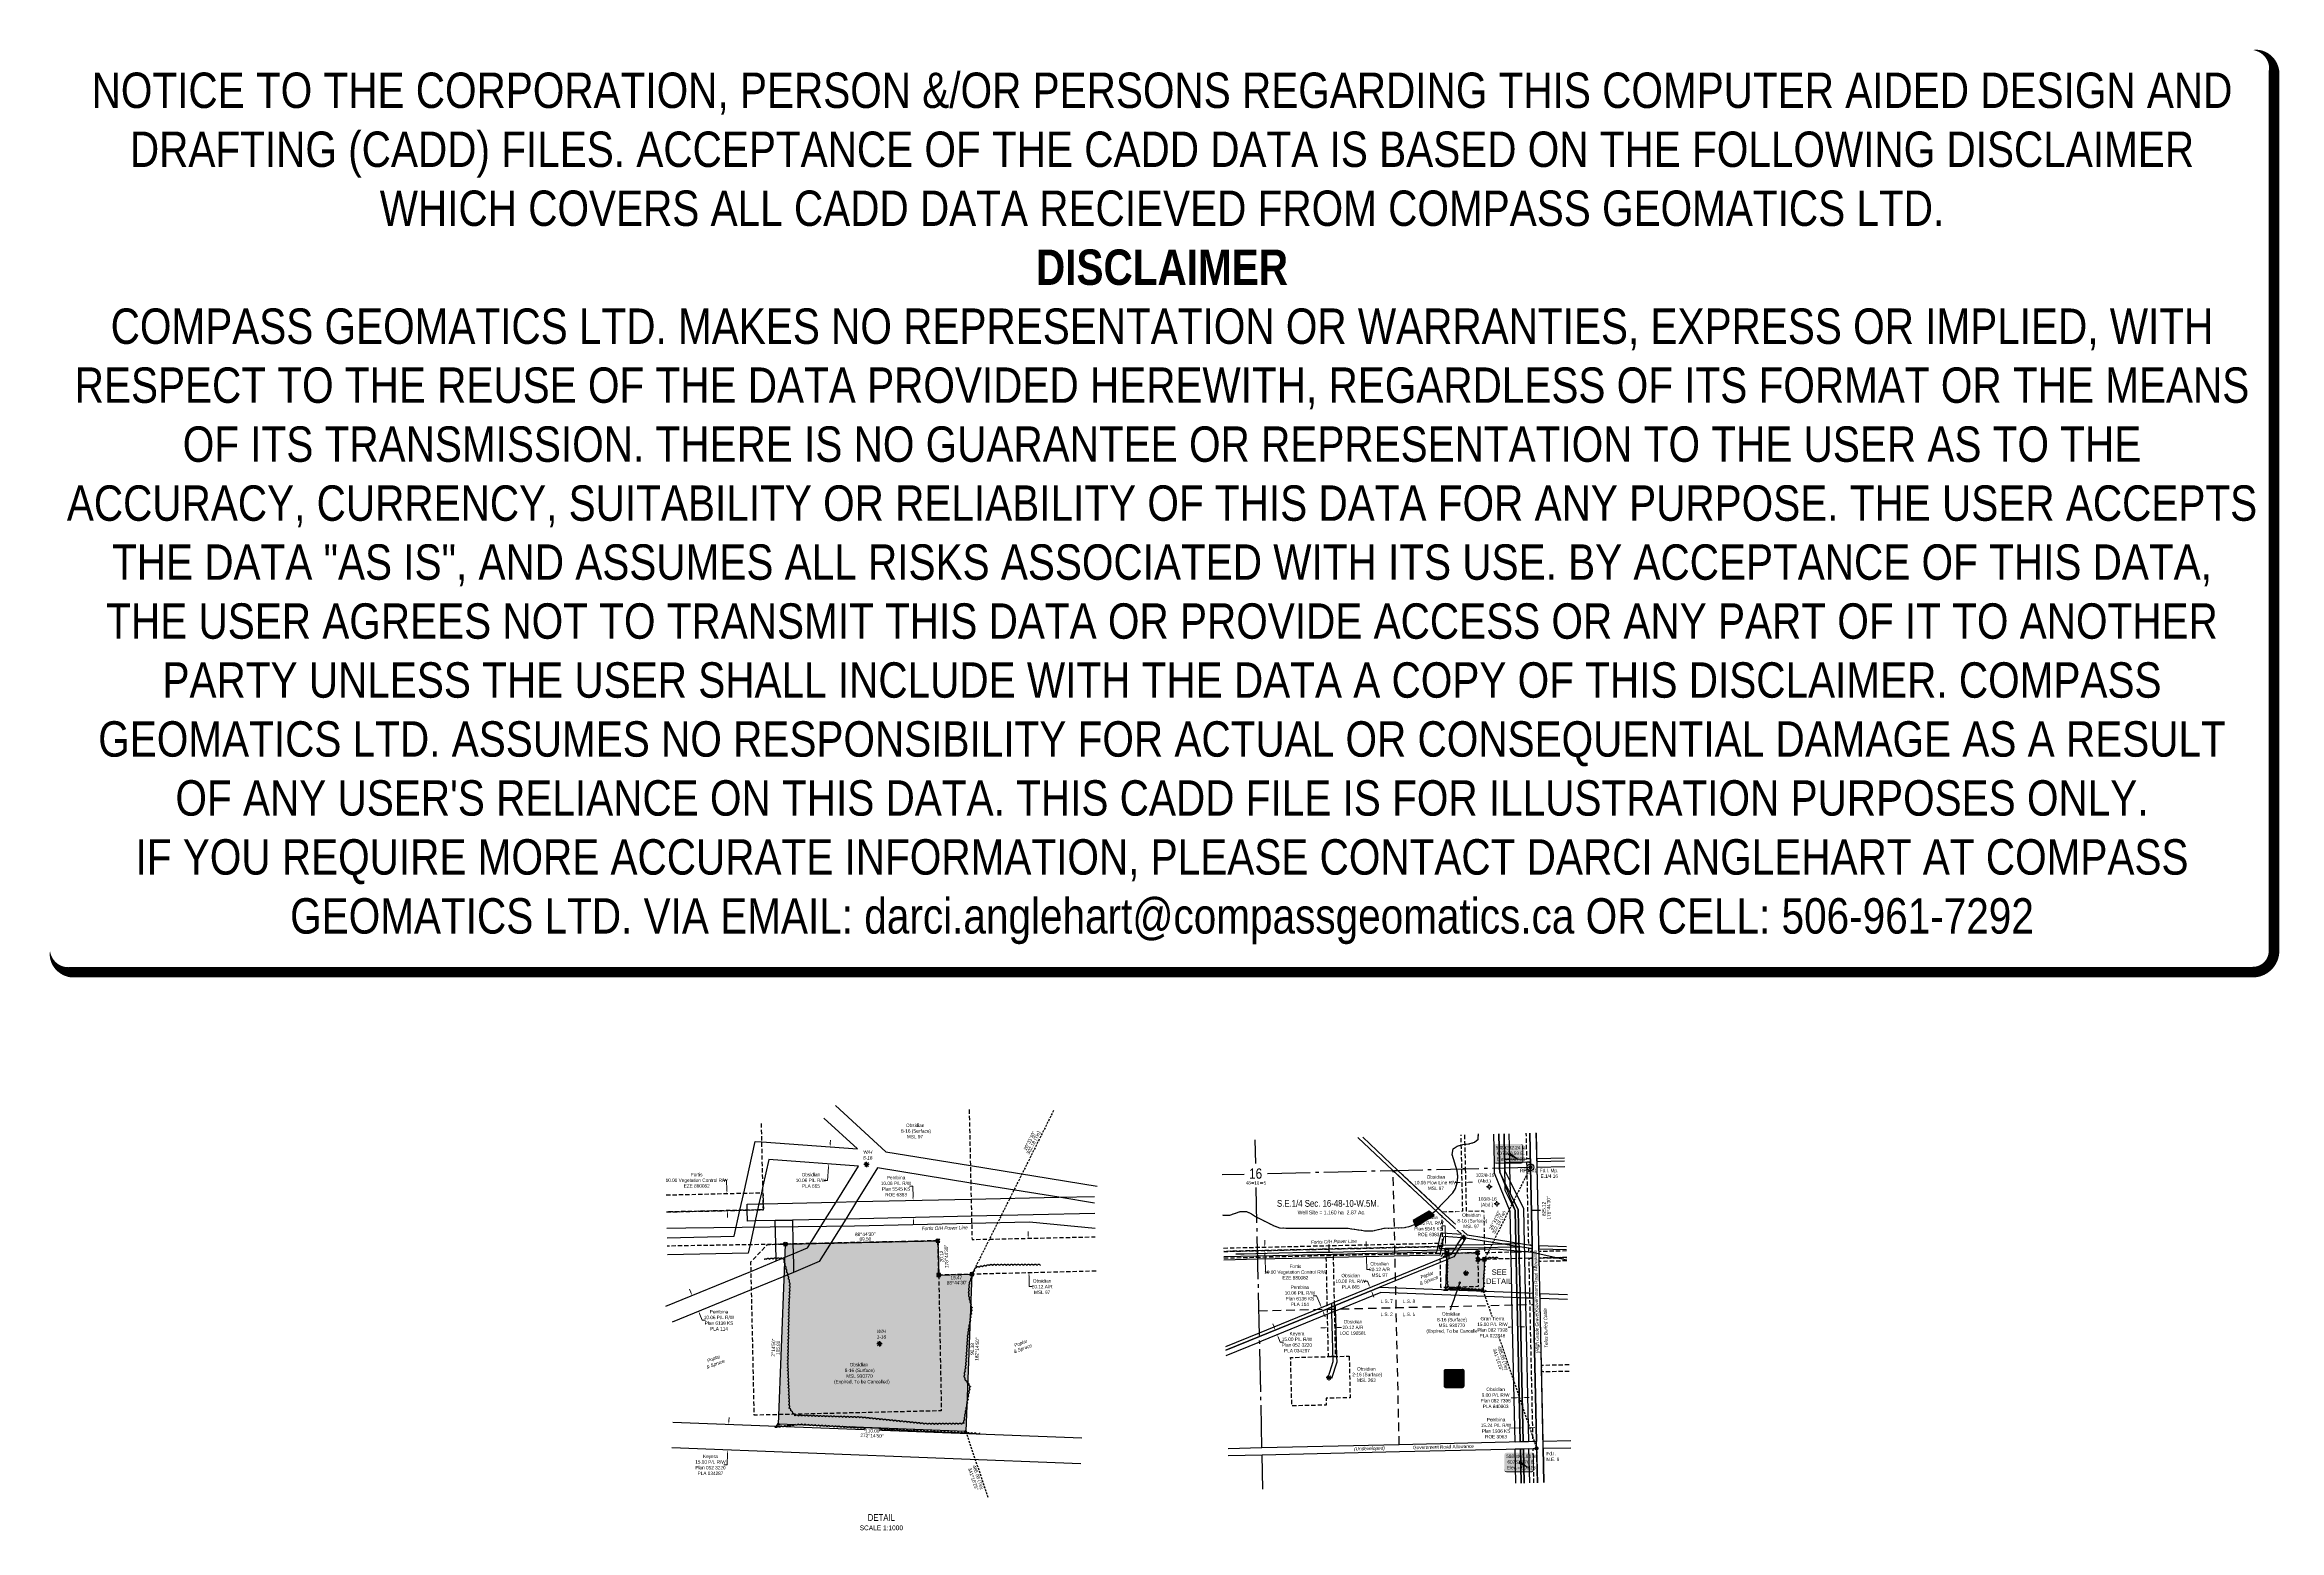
# Model space of a CAD drawing. Extents: x 603243 to 609797, y 5888167 to 5892524.
import ezdxf
from ezdxf.enums import TextEntityAlignment as Align

# ---------------------------------------------------------------- set-up
doc = ezdxf.new("R2010")
doc.units = 0
doc.header["$LTSCALE"] = 5
doc.header["$PDSIZE"] = 0.5
for name, pattern in [('0', [1, 1, 0]), ('foc-ACCESSROAD', [3.75, 2.5, -1.25]), ('foc-FLOWLINE', [3.75, 2.5, -1.25]), ('foc-LSD', [8, 5, -3]), ('foc-QUARTERLINE', [33, 25, -3, 2, -3]), ('foc-TIELINE', [1.875, 1.25, -0.625]), ('foc-TRAV', [1.875, 1.25, -0.625]), ('foc-WHEELTRACKS', [2, 0.4, -1.6])]:
    doc.linetypes.add(name, pattern=pattern)
doc.layers.get('Defpoints').update_dxf_attribs({"color": 9})
for name, color, linetype in [('10', 1, 'Continuous'), ('35', 37, 'Continuous'), ('9', 3, 'Continuous'), ('AS-POWER', 104, 'foc-POWER'), ('AS-TELEPHONE', 224, 'foc-TEL'), ('AS-UNDERLAY-H', 141, 'Continuous'), ('C-AR', 13, 'foc-ACCESSROAD'), ('C-RW', 13, 'Continuous'), ('C-SYMBOL', 7, 'Continuous'), ('C-WS', 13, 'foc-ACCESSROAD'), ('C-WS-S', 8, 'Continuous'), ('CG-NOTES', 7, 'Continuous'), ('DETAIL-T', 7, 'Continuous'), ('F-EZE', 190, 'foc-FLOWLINE'), ('F-RW', 190, 'Continuous'), ('F-WS-S', 8, 'Continuous'), ('L-AREAREQUIRED', 7, 'Continuous'), ('L-BD', 7, 'Continuous'), ('L-BD1', 253, 'Continuous'), ('L-MON', 1, 'Continuous'), ('L-QSEC', 8, 'foc-QUARTERLINE'), ('L-ROAD-T', 7, 'Continuous'), ('L-SEC', 7, 'Continuous'), ('L-SECLBL', 7, 'Continuous'), ('L-SECTION-LSD', 7, 'foc-LSD'), ('L-TIE', 7, 'foc-TIELINE'), ('P-PROPOSED', 10, 'Continuous'), ('P-PROPOSED-H', 21, 'Continuous'), ('P-TRAV', 4, 'foc-TRAV'), ('T-BUSH', 110, '0'), ('T-BUSH-T', 110, 'Continuous'), ('T-WATER-P3', 160, 'foc-WHEELTRACKS')]:
    doc.layers.add(name, color=color, linetype=linetype)
for name, color, linetype, lineweight in [('C-AR-T', 13, 'Continuous', 9), ('C-FLOWLINE-T', 13, 'Continuous', 9), ('C-RW-T', 13, 'Continuous', 9), ('C-WS-T', 13, 'Continuous', 9), ('F-EZE-T', 190, 'Continuous', 9), ('F-RW-T', 190, 'Continuous', 9), ('F-WS-T', 190, 'Continuous', 9), ('T-TEXT', 48, 'Continuous', 18)]:
    doc.layers.add(name, color=color, linetype=linetype, lineweight=lineweight)
doc.layers.add('DISCLAIMER', color=7, linetype='Continuous', plot=False)
doc.styles.add('100L', font='ARIALN.TTF', dxfattribs={"height": 11})
doc.styles.add('175L', font='ARIALN.TTF', dxfattribs={"height": 20})
doc.styles.add('80', font='ARIALN.TTF', dxfattribs={"height": 10})
doc.styles.add('80CG', font='ARIALN.TTF', dxfattribs={"height": 10})
doc.styles.add('80L', font='ARIALN.TTF', dxfattribs={"height": 10})
doc.styles.add('80LS', font='ARIALNI.TTF', dxfattribs={"height": 10})
doc.styles.add('foc-LtypeFont', font='ARIALN.TTF', dxfattribs={"height": 7.35})
doc.styles.add('SIMPLEX', font='ARIALN.TTF')
doc.linetypes.add('foc-POWER', pattern='A,6,-1,["P",foc-LtypeFont,S=0.2,R=0,X=-0.625,Y=-0.75],-1.24,4', length=12.24)
doc.linetypes.add('foc-POWER-NOLINE', pattern='A,0,-4,["P",foc-LtypeFont,S=0.2,R=0,X=-0.625,Y=-0.75],-8.24', length=12.24)
doc.linetypes.add('foc-TEL', pattern='A,2,-1,["T",foc-LtypeFont,S=0.2,R=0,X=-0.425,Y=-0.75],-1.24,8', length=12.24)
doc.linetypes.add('foc-TEL-NOLINE', pattern='A,0,-2,["T",foc-LtypeFont,S=0.2,R=0,X=-0.425,Y=-0.75],-10.24', length=12.24)
doc.linetypes.add('foc-TOPO-flowdirection-NOLINE', pattern='A,0,[">",foc-LtypeFont,S=0.3,R=0,X=0,Y=-0.945],-20,[">",foc-LtypeFont,S=0.3,R=0,X=0,Y=-0.945],0', length=20)
doc.dimstyles.new('Compass 5 000', dxfattribs={"dimscale": 5, "dimtxt": 9, "dimasz": 2, "dimexe": 0.2, "dimexo": 0.0625, "dimgap": 0.5, "dimtad": 0, "dimtih": 1, "dimtoh": 1, "dimzin": 0, "dimdsep": 46, "dimtxsty": '80CG', "dimcen": 0.1, "dimse1": 1, "dimse2": 1, "dimclrd": 256, "dimclrt": 256, "dimaunit": 1, "dimadec": 4, "dimazin": 0, "dimtfac": 0.06, "dimtofl": 0, "dimtmove": 0, "dimatfit": 1, "dimfxl": 0.2, "dimtolj": 1, "dimtzin": 0, "dimlwd": -1, "dimarcsym": 0})

# ---------------------------------------------------------------- blocks, each defined once
blk = doc.blocks.new('L-SECLBL')
at = {"layer": '9', "color": 7}
for p, q in [((-5.1, -27.8), (-12.3, -27.8)), ((20.7, -27.8), (13.5, -27.8))]:
    blk.add_line(p, q, dxfattribs=at)
at = {"layer": '10', "color": 2, "style": 'SIMPLEX'}
blk.add_attdef('SEC', text='', height=30, dxfattribs=at).set_placement((0, 0), align=Align.MIDDLE)
at = {"layer": '10', "color": 5, "style": '80L'}
blk.add_attdef('TWP', text='', height=9.5, dxfattribs=at).set_placement((-14.4, -27.4), align=Align.MIDDLE_RIGHT)
blk.add_attdef('RGE', text='', height=9.5, dxfattribs=at).set_placement((3.6, -27.4), align=Align.MIDDLE_CENTER)
blk.add_attdef('MER', text='', height=9.5, dxfattribs=at).set_placement((23.2, -27.4), align=Align.MIDDLE_LEFT)
blk = doc.blocks.new('*D40')
at = {"layer": 'C-AR-T', "transparency": 16777216}
for p, q in [((606996.3, 5888761.3), (606986.3, 5888761.1)), ((607036.4, 5888762.1), (607046.4, 5888762.3))]:
    blk.add_line(p, q, dxfattribs=at)
for points in [[(606996.2, 5888762.9), (606996.3, 5888759.6), (607006.3, 5888761.5)], [(607036.4, 5888763.8), (607036.4, 5888760.5), (607026.4, 5888761.9)]]:
    blk.add_solid(points, dxfattribs=at)
at = {"layer": 'Defpoints', "color": 0, "transparency": 16777216}
for p in [(607006.3, 5888762), (607026.4, 5888762.4), (607026.4, 5888761.9)]:
    blk.add_point(p, dxfattribs=at)
at = {"layer": 'C-AR-T', "transparency": 16777216, "insert": (607079.9, 5888762.3), "char_height": 10, "attachment_point": 5, "style": '80CG'}
blk.add_mtext('\\A1;Obsidian\\P20.12 A/R\\PLOC 190581', dxfattribs=at)
blk = doc.blocks.new('*D41')
at = {"layer": 'C-FLOWLINE-T', "transparency": 16777216}
for p, q in [((607390.3, 5889187.4), (607378.4, 5889187.1)), ((607420.3, 5889188), (607430.3, 5889188.3))]:
    blk.add_line(p, q, dxfattribs=at)
for points in [[(607390.2, 5889189), (607390.3, 5889185.7), (607400.3, 5889187.6)], [(607420.3, 5889189.7), (607420.4, 5889186.4), (607410.3, 5889187.8)]]:
    blk.add_solid(points, dxfattribs=at)
at = {"layer": 'Defpoints', "color": 0, "transparency": 16777216}
for p in [(607400.3, 5889187.6), (607400.5, 5889178.4), (607410.5, 5889178.7)]:
    blk.add_point(p, dxfattribs=at)
at = {"layer": 'C-FLOWLINE-T', "transparency": 16777216, "insert": (607323.4, 5889187.1), "char_height": 10, "attachment_point": 5, "style": '80CG'}
blk.add_mtext('\\A1;Obsidian\\P10.06 Flow Line R/W\\PMSL 97', dxfattribs=at)
blk = doc.blocks.new('*D42')
at = {"layer": 'C-RW-T', "transparency": 16777216}
for p, q in [((607122.5, 5888897.8), (607112.5, 5888897.8)), ((607126.3, 5888888.5), (607122.5, 5888897.8)), ((607137.7, 5888860.7), (607141.5, 5888851.5))]:
    blk.add_line(p, q, dxfattribs=at)
for points in [[(607127.8, 5888889.2), (607124.8, 5888887.9), (607130.1, 5888879.3)], [(607139.2, 5888861.3), (607136.2, 5888860.1), (607133.9, 5888870)]]:
    blk.add_solid(points, dxfattribs=at)
at = {"layer": 'Defpoints', "color": 0, "transparency": 16777216}
for p in [(607116.2, 5888873.6), (607120, 5888864.3), (607130.1, 5888879.3)]:
    blk.add_point(p, dxfattribs=at)
at = {"layer": 'C-RW-T', "transparency": 16777216, "insert": (607073.4, 5888897.8), "char_height": 10, "attachment_point": 5, "style": '80CG'}
blk.add_mtext('\\A1;Obsidian\\P10.06 P/L R/W\\PPLA 665', dxfattribs=at)
blk = doc.blocks.new('*D43')
at = {"layer": 'C-RW-T', "transparency": 16777216}
for p, q in [((607557.7, 5888556.1), (607537.3, 5888555.7)), ((607586.7, 5888556.8), (607596.7, 5888557))]:
    blk.add_line(p, q, dxfattribs=at)
for points in [[(607557.7, 5888557.8), (607557.8, 5888554.5), (607567.7, 5888556.3)], [(607586.7, 5888558.4), (607586.8, 5888555.1), (607576.7, 5888556.5)]]:
    blk.add_solid(points, dxfattribs=at)
at = {"layer": 'Defpoints', "color": 0, "transparency": 16777216}
for p in [(607563.9, 5888731.3), (607572.9, 5888731.5)]:
    blk.add_point(p, dxfattribs=at)
at = {"layer": 'C-RW-T', "transparency": 16777216, "insert": (607498.5, 5888555.7), "char_height": 10, "attachment_point": 5, "style": '80CG', "bg_fill": 3, "box_fill_scale": 1.1, "bg_fill_color": 256, "bg_fill_true_color": 13158600, "bg_fill_transparency": 0}
blk.add_mtext('\\A1;Obsidian\\P9.00 P/L R/W\\PPlan 082 7398\\PPLA 840803', dxfattribs=at)
at = {"layer": 'Defpoints', "color": 0, "transparency": 16777216}
blk.add_point((607567.7, 5888556.3), dxfattribs=at)
blk = doc.blocks.new('*D44')
at = {"layer": 'Defpoints', "color": 0, "transparency": 16777216}
for p in [(606821.5, 5888997.9), (606855.1, 5888998.7), (606855.4, 5888988.6)]:
    blk.add_point(p, dxfattribs=at)
at = {"layer": 'F-EZE-T', "transparency": 16777216}
for p, q in [((606821.3, 5889007.9), (606821.1, 5889017.9)), ((606822, 5888977.8), (606822.2, 5888967.8)), ((606823.2, 5888924.6), (606822.2, 5888967.8)), ((606833.2, 5888924.6), (606823.2, 5888924.6))]:
    blk.add_line(p, q, dxfattribs=at)
for points in [[(606823, 5889008), (606819.6, 5889007.9), (606821.5, 5888997.9)], [(606823.7, 5888977.9), (606820.3, 5888977.8), (606821.8, 5888987.8)]]:
    blk.add_solid(points, dxfattribs=at)
at = {"layer": 'F-EZE-T', "transparency": 16777216, "insert": (606911.1, 5888924.6), "char_height": 10, "attachment_point": 5, "style": '80CG'}
blk.add_mtext('\\A1;Fortis\\P10.00 Vegetation Control R/W\\PEZE 880082', dxfattribs=at)
blk = doc.blocks.new('*D45')
at = {"layer": 'Defpoints', "color": 0, "transparency": 16777216}
for p in [(606967.1, 5888812.5), (606971, 5888803.2), (606987.5, 5888820.9)]:
    blk.add_point(p, dxfattribs=at)
at = {"layer": 'F-RW-T', "transparency": 16777216}
for p, q in [((606973.5, 5888855.1), (606963.5, 5888855.1)), ((606983.7, 5888830.1), (606973.5, 5888855.1)), ((606995.1, 5888802.3), (606998.9, 5888793))]:
    blk.add_line(p, q, dxfattribs=at)
for points in [[(606985.3, 5888830.8), (606982.2, 5888829.5), (606987.5, 5888820.9)], [(606996.7, 5888802.9), (606993.6, 5888801.7), (606991.4, 5888811.5)]]:
    blk.add_solid(points, dxfattribs=at)
at = {"layer": 'F-RW-T', "transparency": 16777216, "insert": (606924.4, 5888855.1), "char_height": 10, "attachment_point": 5, "style": '80CG'}
blk.add_mtext('\\A1;Pembina\\P10.06 P/L R/W\\PPlan 6138 KS\\PPLA 114', dxfattribs=at)
blk = doc.blocks.new('*D46')
at = {"layer": 'Defpoints', "color": 0, "transparency": 16777216}
blk.add_point((607562.4, 5888802.5), dxfattribs=at)
at = {"layer": 'F-RW-T', "transparency": 16777216}
for p, q in [((607538.2, 5888763.4), (607528.2, 5888763.1)), ((607573.2, 5888764.1), (607583.2, 5888764.3))]:
    blk.add_line(p, q, dxfattribs=at)
for points in [[(607538.2, 5888765), (607538.3, 5888761.7), (607548.2, 5888763.6)], [(607573.2, 5888765.8), (607573.3, 5888762.5), (607563.2, 5888763.9)]]:
    blk.add_solid(points, dxfattribs=at)
at = {"layer": 'F-RW-T', "transparency": 16777216, "insert": (607489.2, 5888763.1), "char_height": 10, "attachment_point": 5, "style": '80CG', "bg_fill": 3, "box_fill_scale": 1.1, "bg_fill_color": 256, "bg_fill_true_color": 13158600, "bg_fill_transparency": 0}
blk.add_mtext('\\A1;Gran Tierra\\P15.00 P/L R/W\\PPlan 082 7398\\PPLA 022848', dxfattribs=at)
at = {"layer": 'Defpoints', "color": 0, "transparency": 16777216}
for p in [(607547.4, 5888802.2), (607548.2, 5888763.6)]:
    blk.add_point(p, dxfattribs=at)
blk = doc.blocks.new('*D47')
at = {"layer": 'Defpoints', "color": 0, "transparency": 16777216}
for p in [(606872.3, 5888762.8), (606858, 5888740.7), (606878, 5888748.9)]:
    blk.add_point(p, dxfattribs=at)
at = {"layer": 'F-RW-T', "transparency": 16777216}
for p, q in [((606848.5, 5888763.8), (606844.7, 5888773.1)), ((606861.8, 5888731.4), (606866.7, 5888719.3)), ((606866.7, 5888719.3), (606876.7, 5888719.3))]:
    blk.add_line(p, q, dxfattribs=at)
for points in [[(606850, 5888764.5), (606847, 5888763.2), (606852.3, 5888754.6)], [(606863.3, 5888732), (606860.2, 5888730.8), (606858, 5888740.7)]]:
    blk.add_solid(points, dxfattribs=at)
at = {"layer": 'F-RW-T', "transparency": 16777216, "insert": (606915.8, 5888719.3), "char_height": 10, "attachment_point": 5, "style": '80CG'}
blk.add_mtext('\\A1;Keyera\\P15.00 P/L R/W\\PPlan 052 3220\\PPLA 034287', dxfattribs=at)
blk = doc.blocks.new('*D48')
at = {"layer": 'Defpoints', "color": 0, "transparency": 16777216}
for p in [(607574.9, 5888642.8), (607590.1, 5888643.1), (607578.6, 5888467.8)]:
    blk.add_point(p, dxfattribs=at)
at = {"layer": 'F-RW-T', "transparency": 16777216}
for p, q in [((607568.6, 5888467.6), (607538.6, 5888466.9)), ((607603.9, 5888468.3), (607613.9, 5888468.5))]:
    blk.add_line(p, q, dxfattribs=at)
for points in [[(607568.6, 5888469.2), (607568.7, 5888465.9), (607578.6, 5888467.8)], [(607603.8, 5888470), (607603.9, 5888466.7), (607593.9, 5888468.1)]]:
    blk.add_solid(points, dxfattribs=at)
at = {"layer": 'F-RW-T', "transparency": 16777216, "insert": (607499.6, 5888466.9), "char_height": 10, "attachment_point": 5, "style": '80CG'}
blk.add_mtext('\\A1;Pembina\\P15.24 P/L R/W\\PPlan 1936 KS\\PROE 3063', dxfattribs=at)
blk = doc.blocks.new('*D49')
at = {"layer": 'Defpoints', "color": 0, "transparency": 16777216}
for p in [(607351.8, 5889003.6), (607365, 5889003.9), (607365.2, 5888993.8)]:
    blk.add_point(p, dxfattribs=at)
at = {"layer": 'F-RW-T', "transparency": 16777216}
for p, q in [((607350.6, 5889059.9), (607340.6, 5889059.9)), ((607351.6, 5889013.6), (607350.6, 5889059.9)), ((607352.2, 5888983.5), (607352.4, 5888973.5))]:
    blk.add_line(p, q, dxfattribs=at)
for points in [[(607353.2, 5889013.6), (607349.9, 5889013.5), (607351.8, 5889003.6)], [(607353.9, 5888983.6), (607350.6, 5888983.5), (607352, 5888993.5)]]:
    blk.add_solid(points, dxfattribs=at)
at = {"layer": 'F-RW-T', "transparency": 16777216, "insert": (607301.5, 5889059.9), "char_height": 10, "attachment_point": 5, "style": '80CG'}
blk.add_mtext('\\A1;Pembina\\P10.06 P/L R/W\\PPlan 5545 KS\\PROE 6383', dxfattribs=at)
blk = doc.blocks.new('GABD')
for p, q in [((-0.8, 0), (-1.6, 0)), ((0, 0.8), (0, 1.6)), ((1.6, 0), (0.8, 0)), ((0, -0.8), (0, -1.6))]:
    blk.add_line(p, q)
blk.add_circle((0, 0), 0.8)
blk = doc.blocks.new('GAS')
h = blk.add_hatch(color=255)
h.dxf.hatch_style = 1
edge = h.paths.add_edge_path()
edge.add_arc((0, 0), 0.9, 0, 360)
for p, q in [((-0.8, 0), (-1.6, 0)), ((-0.6, 0.6), (-1.1, 1.1)), ((0, 0.8), (0, 1.6)), ((0.6, 0.6), (1.1, 1.1)), ((1.6, 0), (0.8, 0)), ((-0.6, -0.6), (-1.1, -1.1)), ((0, -0.8), (0, -1.6)), ((1.1, -1.1), (0.6, -0.6))]:
    blk.add_line(p, q)
blk.add_circle((0, 0), 0.8)
blk = doc.blocks.new('STRIA')
blk.add_hatch(color=255).paths.add_polyline_path([(0, 1.5), (-1.5, -0.9), (1.4, -0.9)])
blk = doc.blocks.new('STRIAA')
blk.add_blockref('STRIA', (0, 0))
blk = doc.blocks.new('STRIB')
at = {"color": 1}
blk.add_solid([(-1.1, -0.7), (0, 1.1), (1, -0.7)], dxfattribs=at)
blk = doc.blocks.new('STRIBB')
blk.add_blockref('STRIB', (0, 0))
blk = doc.blocks.new('STRICC')
for name in ['STRIAA', 'STRIBB']:
    blk.add_blockref(name, (0, 0))
blk = doc.blocks.new('fdspike')
blk.add_blockref('STRICC', (0, 0))
blk = doc.blocks.new('fdia')
at = {"color": 255, "const_width": 1}
blk.add_lwpolyline([(-0.5, 0, 1), (0.5, 0, 1)], format="xyb", close=True, dxfattribs=at)
blk = doc.blocks.new('Fdiaa')
blk.add_blockref('fdia', (0, 0))
blk = doc.blocks.new('fdib')
at = {"color": 1, "const_width": 1.6}
blk.add_lwpolyline([(-0.4, 0, 1), (0.4, 0, 1)], format="xyb", close=True, dxfattribs=at)
at = {"color": 1}
blk.add_circle((0, 0), 0.8, dxfattribs=at)
blk = doc.blocks.new('Fdibb')
blk.add_blockref('fdib', (0, 0))
blk = doc.blocks.new('fdicc')
for name in ['Fdibb', 'Fdiaa']:
    blk.add_blockref(name, (0, 0))
blk = doc.blocks.new('FDI')
blk.add_blockref('fdicc', (0, 0))
blk = doc.blocks.new('*U50')
h = blk.add_hatch(color=254)
edge = h.paths.add_edge_path()
edge.add_line((-36.5, -28.5), (36.5, -28.5))
edge.add_arc((36.5, -22.5), 6, 270, 360)
edge.add_line((42.5, -22.5), (42.5, 21))
edge.add_arc((36.5, 21), 6, 0, 90)
edge.add_line((36.5, 27), (-36.5, 27))
edge.add_arc((-36.5, 21), 6, 90, 180)
edge.add_line((-42.5, 21), (-42.5, -22.5))
edge.add_arc((-36.5, -22.5), 6, 180, 270)
at = {"color": 1, "flags": 128}
blk.add_lwpolyline([(-36.5, -28.5, 3, 3, 0), (36.5, -28.5, 3, 3, 0.414214), (42.5, -22.5, 3, 3, 0), (42.5, 21, 3, 0, 0.414214), (36.5, 27, 0, 0, 0), (-36.5, 27, 0, 0, 0.414214), (-42.5, 21, 0, 0, 0), (-42.5, -22.5, 0, 3, 0.414214)], format="xyseb", close=True, dxfattribs=at)
blk.add_lwpolyline([(34.2, -20.7, 0, 10, 0), (0, 0, 5, 5, 0)], format="xyseb", dxfattribs=at)
at = {"color": 1, "style": '80'}
blk.add_attdef('ENTER_TEXT_001', (-36, -5), '', height=10, dxfattribs=at)
blk = doc.blocks.new('*D51')
at = {"layer": 'Defpoints', "color": 0, "transparency": 16777216}
for p in [(605244.7, 5888478.2), (605241.8, 5888403), (605246.3, 5888402.8)]:
    blk.add_point(p, dxfattribs=at)
at = {"layer": 'F-RW-T', "transparency": 16777216}
for p, q in [((605249.7, 5888488), (605250.1, 5888498)), ((605246, 5888392.8), (605244.7, 5888359.4)), ((605244.7, 5888359.4), (605234.7, 5888359.4))]:
    blk.add_line(p, q, dxfattribs=at)
for points in [[(605248, 5888488), (605251.3, 5888487.9), (605249.3, 5888478)], [(605244.3, 5888392.9), (605247.6, 5888392.7), (605246.3, 5888402.8)]]:
    blk.add_solid(points, dxfattribs=at)
at = {"layer": 'F-RW-T', "transparency": 16777216, "insert": (605195.6, 5888359.4), "char_height": 10, "attachment_point": 5, "style": '80CG'}
blk.add_mtext('\\A1;Keyera\\P15.00 P/L R/W\\PPlan 052 3220\\PPLA 034287', dxfattribs=at)
blk = doc.blocks.new('*D52')
at = {"layer": 'C-AR-T', "transparency": 16777216}
for p, q in [((606127.3, 5889033.8), (606127.1, 5889043.8)), ((606129.9, 5888913.2), (606130.6, 5888881.9)), ((606130.6, 5888881.9), (606140.6, 5888881.9))]:
    blk.add_line(p, q, dxfattribs=at)
for points in [[(606129, 5889033.8), (606125.6, 5889033.8), (606127.5, 5889023.8)], [(606131.6, 5888913.2), (606128.3, 5888913.1), (606129.7, 5888923.2)]]:
    blk.add_solid(points, dxfattribs=at)
at = {"layer": 'Defpoints', "color": 0, "transparency": 16777216}
for p in [(606309.2, 5889027.8), (606129.7, 5888923.2), (606311.5, 5888927.1)]:
    blk.add_point(p, dxfattribs=at)
at = {"layer": 'C-AR-T', "transparency": 16777216, "insert": (606168.4, 5888881.9), "char_height": 10, "attachment_point": 5, "style": '80CG'}
blk.add_mtext('\\A1;Obsidian\\P20.12 A/R\\PMSL 97', dxfattribs=at)
blk = doc.blocks.new('*D54')
at = {"layer": 'C-RW-T', "transparency": 16777216}
for p, q in [((605547.1, 5889302), (605547.8, 5889312)), ((605542, 5889231.9), (605539.2, 5889193.7)), ((605539.2, 5889193.7), (605529.2, 5889193.7))]:
    blk.add_line(p, q, dxfattribs=at)
for points in [[(605545.4, 5889302.2), (605548.8, 5889301.9), (605546.4, 5889292.1)], [(605540.3, 5889232), (605543.7, 5889231.8), (605542.7, 5889241.9)]]:
    blk.add_solid(points, dxfattribs=at)
at = {"layer": 'Defpoints', "color": 0, "transparency": 16777216}
for p in [(605494.1, 5889295.9), (605490.4, 5889245.7), (605542.7, 5889241.9)]:
    blk.add_point(p, dxfattribs=at)
at = {"layer": 'C-RW-T', "transparency": 16777216, "insert": (605490.1, 5889193.7), "char_height": 10, "attachment_point": 5, "style": '80CG'}
blk.add_mtext('\\A1;Obsidian\\P10.06 P/L R/W\\PPLA 665', dxfattribs=at)
blk = doc.blocks.new('*D55')
at = {"layer": 'Defpoints', "color": 0, "transparency": 16777216}
for p in [(605778, 5889134.6), (605789.9, 5889134.8), (605779.1, 5889084.3)]:
    blk.add_point(p, dxfattribs=at)
at = {"layer": 'F-RW-T', "transparency": 16777216}
for p, q in [((605789, 5889176.6), (605779, 5889176.6)), ((605789.7, 5889144.8), (605789, 5889176.6)), ((605791.2, 5889074.5), (605791.4, 5889064.5))]:
    blk.add_line(p, q, dxfattribs=at)
for points in [[(605791.3, 5889144.9), (605788, 5889144.8), (605789.9, 5889134.8)], [(605792.9, 5889074.6), (605789.5, 5889074.5), (605791, 5889084.5)]]:
    blk.add_solid(points, dxfattribs=at)
at = {"layer": 'F-RW-T', "transparency": 16777216, "insert": (605739.9, 5889176.6), "char_height": 10, "attachment_point": 5, "style": '80CG'}
blk.add_mtext('\\A1;Pembina\\P10.06 P/L R/W\\PPlan 5545 KS\\PROE 6383', dxfattribs=at)
blk = doc.blocks.new('*D56')
at = {"layer": 'Defpoints', "color": 0, "transparency": 16777216}
for p in [(605244, 5889155), (605170.8, 5889153.4), (605171.9, 5889103.3)]:
    blk.add_point(p, dxfattribs=at)
at = {"layer": 'F-EZE-T', "transparency": 16777216}
for p, q in [((605243.1, 5889193.9), (605233.1, 5889193.9)), ((605243.7, 5889165), (605243.1, 5889193.9)), ((605245.3, 5889095), (605245.6, 5889085))]:
    blk.add_line(p, q, dxfattribs=at)
for points in [[(605245.4, 5889165.1), (605242.1, 5889165), (605244, 5889155)], [(605247, 5889095), (605243.7, 5889094.9), (605245.1, 5889105)]]:
    blk.add_solid(points, dxfattribs=at)
at = {"layer": 'F-EZE-T', "transparency": 16777216, "insert": (605155.2, 5889193.9), "char_height": 10, "attachment_point": 5, "style": '80CG'}
blk.add_mtext('\\A1;Fortis\\P10.00 Vegetation Control R/W\\PEZE 880082', dxfattribs=at)
blk = doc.blocks.new('*D57')
at = {"layer": 'Defpoints', "color": 0, "transparency": 16777216}
for p in [(605141.7, 5888856.1), (605218.1, 5888887.5), (605237.2, 5888841)]:
    blk.add_point(p, dxfattribs=at)
at = {"layer": 'F-RW-T', "transparency": 16777216}
for p, q in [((605137.9, 5888865.4), (605134.1, 5888874.6)), ((605164.6, 5888800.4), (605171.5, 5888783.3)), ((605171.5, 5888783.3), (605181.5, 5888783.3))]:
    blk.add_line(p, q, dxfattribs=at)
for points in [[(605139.5, 5888866), (605136.4, 5888864.8), (605141.7, 5888856.1)], [(605166.1, 5888801), (605163, 5888799.8), (605160.8, 5888809.6)]]:
    blk.add_solid(points, dxfattribs=at)
at = {"layer": 'F-RW-T', "transparency": 16777216, "insert": (605220.6, 5888783.3), "char_height": 10, "attachment_point": 5, "style": '80CG'}
blk.add_mtext('\\A1;Pembina\\P10.06 P/L R/W\\PPlan 6138 KS\\PPLA 114', dxfattribs=at)
blk = doc.blocks.new('*D58')
at = {"layer": 'C-AR-T', "transparency": 16777216}
for p, q in [((607118.7, 5889004.7), (607118.5, 5889014.6)), ((607119.6, 5888965.1), (607120.4, 5888932.3)), ((607120.4, 5888932.3), (607130.4, 5888932.3))]:
    blk.add_line(p, q, dxfattribs=at)
for points in [[(607120.4, 5889004.7), (607117, 5889004.6), (607118.9, 5888994.7)], [(607121.3, 5888965.1), (607117.9, 5888965.1), (607119.4, 5888975.1)]]:
    blk.add_solid(points, dxfattribs=at)
at = {"layer": 'Defpoints', "color": 0, "transparency": 16777216}
for p in [(607070.6, 5888993.5), (607071, 5888974), (607118.9, 5888994.7)]:
    blk.add_point(p, dxfattribs=at)
at = {"layer": 'C-AR-T', "transparency": 16777216, "insert": (607158.1, 5888932.3), "char_height": 10, "attachment_point": 5, "style": '80CG'}
blk.add_mtext('\\A1;Obsidian\\P20.12 A/R\\PMSL 97', dxfattribs=at)
blk = doc.blocks.new('*U59')
h = blk.add_hatch(color=59)
edge = h.paths.add_edge_path()
edge.add_line((-24, -28.5), (24, -28.5))
edge.add_arc((24, -22.5), 6, 270, 360)
edge.add_line((30, -22.5), (30, 21))
edge.add_arc((24, 21), 6, 0, 90)
edge.add_line((24, 27), (-24, 27))
edge.add_arc((-24, 21), 6, 90, 180)
edge.add_line((-30, 21), (-30, -22.5))
edge.add_arc((-24, -22.5), 6, 180, 270)
at = {"color": 1, "flags": 128}
blk.add_lwpolyline([(-24, -28.5, 3, 3, 0), (24, -28.5, 3, 3, 0.414214), (30, -22.5, 3, 3, 0), (30, 21, 3, 0, 0.414214), (24, 27, 0, 0, 0), (-24, 27, 0, 0, 0.414214), (-30, 21, 0, 0, 0), (-30, -22.5, 0, 3, 0.414214)], format="xyseb", close=True, dxfattribs=at)
blk.add_lwpolyline([(-23.9, 7.7, 0, 7.5, 0), (0, 0, 0, 0, 0)], format="xyseb", dxfattribs=at)
at = {"color": 1, "style": '80'}
blk.add_attdef('ENTER_TEXT_001', (-36, -5), '', height=10, dxfattribs=at)
blk = doc.blocks.new('TEMP')
h = blk.add_hatch(color=255)
h.dxf.hatch_style = 1
h.paths.add_polyline_path([(0, 0.3), (-0.7, 1.2), (-0.7, 0.7), (-1.2, 0.7), (-0.3, 0), (-1.2, -0.7), (-0.7, -0.7), (-0.7, -1.2), (0, -0.3), (0.7, -1.2), (0.7, -0.7), (1.2, -0.7), (0.3, 0), (1.2, 0.7), (0.7, 0.7), (0.7, 1.2)])
h.paths.add_polyline_path([(0.6, 0.8), (0.6, 0.6), (0.8, 0.6), (0.1, 0), (0.8, -0.6), (0.6, -0.6), (0.6, -0.8), (0, -0.1), (-0.6, -0.8), (-0.6, -0.6), (-0.8, -0.6), (-0.1, 0), (-0.8, 0.6), (-0.6, 0.6), (-0.6, 0.8), (0, 0.1)], flags=16)
h = blk.add_hatch(color=1)
h.dxf.hatch_style = 1
h.paths.add_polyline_path([(0, 0.1), (-0.6, 0.8), (-0.6, 0.6), (-0.8, 0.6), (-0.1, 0), (-0.8, -0.6), (-0.6, -0.6), (-0.6, -0.8), (0, -0.1), (0.6, -0.8), (0.6, -0.6), (0.8, -0.6), (0.1, 0), (0.8, 0.6), (0.6, 0.6), (0.6, 0.8)])
at = {"color": 1}
for p, q in [((-0.1, 0), (0.1, 0)), ((0, 0.1), (0, -0.1))]:
    blk.add_line(p, q, dxfattribs=at)
at = {"color": 255, "flags": 128}
blk.add_lwpolyline([(-0.3, 0), (-1.2, 0.7), (-0.7, 0.7), (-0.7, 1.2), (0, 0.3), (0.7, 1.2), (0.7, 0.7), (1.2, 0.7), (0.3, 0), (1.2, -0.7), (0.7, -0.7), (0.7, -1.2), (0, -0.3), (-0.7, -1.2), (-0.7, -0.7), (-1.2, -0.7)], close=True, dxfattribs=at)
at = {"color": 1, "flags": 128}
blk.add_lwpolyline([(-0.1, 0), (-0.8, 0.6), (-0.6, 0.6), (-0.6, 0.8), (0, 0.1), (0.6, 0.8), (0.6, 0.6), (0.8, 0.6), (0.1, 0), (0.8, -0.6), (0.6, -0.6), (0.6, -0.8), (0, -0.1), (-0.6, -0.8), (-0.6, -0.6), (-0.8, -0.6)], close=True, dxfattribs=at)
blk = doc.blocks.new('Disclaimer_Legal')
at = {"layer": 'DISCLAIMER', "color": 254, "flags": 128}
blk.add_lwpolyline([(-3612.9, -1104.6, 37.5, 37.5, 0), (4096.1, -1104.6, 37.5, 37.5, 0.414214), (4171.1, -1029.6, 37.5, 37.5, 0), (4171.1, 2078.7, 37.5, 0, 0.414214), (4096.1, 2153.7, 0, 0, 0), (-3612.9, 2153.7, 0, 0, 0.414214), (-3687.9, 2078.7, 0, 0, 0), (-3687.9, -1029.6, 0, 37.5, 0.414214)], format="xyseb", close=True, dxfattribs=at)
at = {"layer": 'DISCLAIMER', "color": 254, "insert": (241.6, 533.9), "char_height": 125, "width": 7717.568, "attachment_point": 5, "style": '80'}
blk.add_mtext('NOTICE TO THE CORPORATION, PERSON &/OR PERSONS REGARDING THIS COMPUTER AIDED DESIGN AND DRAFTING (CADD) FILES. ACCEPTANCE OF THE CADD DATA IS BASED ON THE FOLLOWING DISCLAIMER WHICH COVERS ALL CADD DATA RECIEVED FROM COMPASS GEOMATICS LTD.\\P{\\fArial Narrow|b1|i0|c0|p34;DISCLAIMER}\\PCOMPASS GEOMATICS LTD. MAKES NO REPRESENTATION OR WARRANTIES, EXPRESS OR IMPLIED, WITH RESPECT TO THE REUSE OF THE DATA PROVIDED HEREWITH, REGARDLESS OF ITS FORMAT OR THE MEANS OF ITS TRANSMISSION. THERE IS NO GUARANTEE OR REPRESENTATION TO THE USER AS TO THE ACCURACY, CURRENCY, SUITABILITY OR RELIABILITY OF THIS DATA FOR ANY PURPOSE. THE USER ACCEPTS THE DATA "AS IS", AND ASSUMES ALL RISKS ASSOCIATED WITH ITS USE. BY ACCEPTANCE OF THIS DATA, THE USER AGREES NOT TO TRANSMIT THIS DATA OR PROVIDE ACCESS OR ANY PART OF IT TO ANOTHER PARTY UNLESS THE USER SHALL INCLUDE WITH THE DATA A COPY OF THIS DISCLAIMER. COMPASS GEOMATICS LTD. ASSUMES NO RESPONSIBILITY FOR ACTUAL OR CONSEQUENTIAL DAMAGE AS A RESULT OF ANY USER\'S RELIANCE ON THIS DATA. THIS CADD FILE IS FOR ILLUSTRATION PURPOSES ONLY.\\PIF YOU REQUIRE MORE ACCURATE INFORMATION, PLEASE CONTACT DARCI ANGLEHART AT COMPASS GEOMATICS LTD. VIA EMAIL: darci.anglehart@compassgeomatics.ca OR CELL: 506-961-7292', dxfattribs=at)

msp = doc.modelspace()

# ---------------------------------------------------------------- hatches: boundary and pattern name
at = {"layer": 'AS-UNDERLAY-H'}
h = msp.add_hatch(color=256, dxfattribs=at)
h.dxf.hatch_style = 1
h.paths.add_polyline_path([(607256.632, 5889076.198), (607263.709, 5889057.978), (607318.394, 5889091.631), (607303.383, 5889103.421)])
at = {"layer": 'P-PROPOSED-H'}
h = msp.add_hatch(color=256, dxfattribs=at)
h.dxf.hatch_style = 1
h.paths.add_polyline_path([(605962.357, 5888918.23), (605944.252, 5888456.871), (605394.893, 5888478.429), (605412.531, 5888927.904), (605415.627, 5889006.79), (605862.849, 5889016.613), (605865.057, 5888916.092)])
h = msp.add_hatch(color=256, dxfattribs=at)
h.dxf.hatch_style = 1
h.paths.add_polyline_path([(607465.693, 5888961.975), (607462.072, 5888869.704), (607352.2, 5888874.015), (607355.728, 5888963.91), (607356.347, 5888979.687), (607445.791, 5888981.652), (607446.233, 5888961.548)])

# ---------------------------------------------------------------- linework, layer by layer
at = {"layer": '35', "color": 3}
msp.add_circle((607600.59, 5889232.237), 9.996, dxfattribs=at)
at = {"layer": 'AS-POWER', "linetype": 'foc-POWER-NOLINE', "transparency": 33554687, "flags": 128}
msp.add_lwpolyline([(607620.934, 5888306.798), (607618.267, 5888427.5), (607609.429, 5888829.869), (607600.59, 5889232.237), (607598.382, 5889331.845)], dxfattribs=at)
at = {"layer": 'AS-POWER', "transparency": 33554687, "flags": 128}
for points in [[(605067.812, 5889053.284), (605123.566, 5889054.688), (605617.85, 5889060.406), (606131.17, 5889071.906), (606323.752, 5889053.933)], [(606736.939, 5888978.12), (606761.363, 5888978.632), (606862.333, 5888981.231), (606943.447, 5888982.707), (607019.769, 5888983.521), (607117.787, 5888985.656), (607213.004, 5888987.129), (607297.935, 5888989.267), (607396.791, 5888990.411), (607499.455, 5888992.711), (607606.07, 5888982.761), (607707.216, 5888960.115)]]:
    msp.add_lwpolyline(points, dxfattribs=at)
at = {"layer": 'AS-TELEPHONE', "linetype": 'foc-TEL-NOLINE', "transparency": 33554687, "flags": 128}
msp.add_lwpolyline([(607640.36, 5888307.777), (607638.122, 5888408.317), (607628.779, 5888830.797), (607619.882, 5889233.173), (607617.658, 5889332.837)], dxfattribs=at)
at = {"layer": 'AS-UNDERLAY-H', "flags": 128}
msp.add_lwpolyline([(607256.632, 5889076.198), (607263.709, 5889057.978), (607318.394, 5889091.631), (607303.383, 5889103.421), (607256.632, 5889076.198)], dxfattribs=at)
at = {"layer": 'C-AR', "flags": 128}
msp.add_lwpolyline([(607025.393, 5888809.286), (607028.217, 5888677.211), (607021.954, 5888677.077), (607008.091, 5888676.78), (607005.433, 5888801.104), (607005.09, 5888817.169), (607004.859, 5888827.964), (607001.889, 5888966.859), (607001.768, 5888972.525), (607021.894, 5888972.956), (607022.014, 5888967.317), (607024.82, 5888836.12), (607025.05, 5888825.347), (607025.393, 5888809.286)], close=True, dxfattribs=at)
at = {"layer": 'C-RW', "flags": 128}
for points in [[(605068.446, 5889025.484), (605265.508, 5889029.973), (605282.162, 5889105.843), (605293.206, 5889156.151), (605326.557, 5889308.101), (605346.412, 5889306.652), (605626.787, 5889286.198), (605528.281, 5889375.847)], [(605562.075, 5889412.729), (605710.066, 5889277.126), (605958.012, 5889237.014), (606330.192, 5889176.807)], [(606701.253, 5888970.086), (606800.719, 5888972.352), (607326.323, 5888984.324), (607329.654, 5888999.498), (607331.863, 5889009.56), (607338.533, 5889039.95), (607342.504, 5889039.66), (607398.579, 5889035.569), (607341.453, 5889087.558), (607197.386, 5889222.65), (607094.584, 5889319.793)], [(607537.212, 5889330.381), (607538.851, 5889255.884), (607539.073, 5889245.776), (607539.404, 5889230.78), (607540.263, 5889192.037), (607541.051, 5889155.922), (607564.786, 5889107.701), (607566.927, 5889009.215), (607566.948, 5889008.234), (607567.149, 5888998.983), (607567.167, 5888998.177), (607567.46, 5888984.595), (607567.896, 5888964.468), (607570.063, 5888864.422), (607570.394, 5888849.133), (607570.72, 5888834.107), (607579.536, 5888426.604), (607570.54, 5888426.396), (607561.706, 5888834.485), (607561.053, 5888864.769), (607558.896, 5888964.271), (607558.458, 5888984.397), (607558.168, 5888997.982), (607558.114, 5889000.445), (607557.95, 5889008.04), (607557.891, 5889010.677), (607555.833, 5889105.514), (607526.808, 5889164.334), (607526.507, 5889178.109), (607526.342, 5889185.653), (607525.585, 5889221.585), (607525.401, 5889230.446), (607525.057, 5889245.477), (607524.836, 5889255.572), (607523.202, 5889330.046)], [(605064.713, 5888824.584), (605313.663, 5888926.629), (605388.466, 5888957.294), (605438.241, 5888978.071), (605480.275, 5888995.614), (605489.114, 5889009.78), (605532.273, 5889078.932), (605564.102, 5889129.936), (605629.984, 5889235.504), (605366.373, 5889254.734), (605349.261, 5889176.781), (605344.993, 5889157.333), (605337.904, 5889125.034), (605333.95, 5889107.036), (605326.807, 5889074.482), (605311.759, 5889005.931), (605306.188, 5888980.559), (605069.593, 5888975.164)], [(606322.155, 5889127.125), (606217.328, 5889144.083), (605959.135, 5889185.85), (605685.88, 5889230.058), (605624.23, 5889131.24), (605592.407, 5889080.232), (605549.274, 5889011.099), (605514.496, 5888955.355), (605439.488, 5888923.895), (605410.667, 5888912.078), (605314.803, 5888872.784), (605083.775, 5888778.082)], [(607706.565, 5888989.766), (607625.978, 5888992.133), (607625.756, 5889002.209), (607706.344, 5888999.842)], [(607573.193, 5888305.698), (607570.978, 5888406.292), (607579.974, 5888406.5), (607582.19, 5888305.905)]]:
    msp.add_lwpolyline(points, dxfattribs=at)
at = {"layer": 'C-WS', "flags": 128}
for points in [[(605066.727, 5889100.891), (605282.162, 5889105.843), (605303.696, 5889106.341), (605333.95, 5889107.036), (605350.786, 5889107.425), (605350.394, 5889125.309), (605349.688, 5889157.441), (605349.261, 5889176.781), (605346.412, 5889306.652), (605345.166, 5889363.462)], [(605954.408, 5889401.246), (605958.012, 5889237.014), (605959.135, 5889185.85), (605960.175, 5889138.514), (605961.279, 5889088.216), (605962.772, 5889020.17), (606324.318, 5889028.122)], [(607407.226, 5889327.272), (607409.435, 5889227.688), (607399.374, 5889227.448), (607397.168, 5889327.031)], [(606326.525, 5888927.472), (605962.357, 5888918.23), (605865.057, 5888916.092), (605864.088, 5888960.203), (605862.849, 5889016.613), (605415.627, 5889006.79), (605363.168, 5889005.638), (605069.007, 5889000.854)], [(606700.921, 5888985.149), (606800.386, 5888987.332), (606800.719, 5888972.352), (606800.833, 5888967.206), (606701.364, 5888965.023)], [(607707.054, 5888967.51), (607626.557, 5888965.742), (607626.115, 5888985.868), (607706.612, 5888987.636)], [(607714.393, 5888633.392), (607633.894, 5888631.751), (607633.452, 5888651.866), (607713.952, 5888653.507)]]:
    msp.add_lwpolyline(points, dxfattribs=at)
for points in [[(607409.435, 5889227.688), (607412.195, 5889103.202), (607463.099, 5889104.32), (607464.824, 5889025.732), (607465.048, 5889015.499), (607465.257, 5889006.032), (607465.477, 5888995.973), (607465.782, 5888982.091), (607543.461, 5888983.797), (607582.695, 5888984.659), (607606.017, 5888985.171), (607606.454, 5888965.315), (607596.463, 5888965.095), (607583.124, 5888964.803), (607567.896, 5888964.468), (607558.896, 5888964.271), (607543.892, 5888963.942), (607465.693, 5888961.975), (607446.233, 5888961.548), (607446.039, 5888970.37), (607445.791, 5888981.652), (607345.855, 5888979.457), (607335.573, 5888979.516), (607021.893, 5888972.956), (607001.768, 5888972.525), (606800.833, 5888967.206), (606800.719, 5888972.352), (606800.386, 5888987.332), (607329.654, 5888999.498), (607333.961, 5888999.598), (607340.012, 5888999.737), (607343.379, 5888999.814), (607343.3, 5889003.391), (607343.159, 5889009.818), (607343.074, 5889013.686), (607342.504, 5889039.66), (607341.453, 5889087.558), (607197.386, 5889222.65), (607211.779, 5889222.991), (607341.144, 5889101.643), (607402.133, 5889102.982), (607399.374, 5889227.448), (607409.435, 5889227.688)], [(605865.057, 5888916.092), (605872.722, 5888517.816), (605324.175, 5888504.859), (605314.297, 5888954.572), (605363.168, 5889005.638), (605862.849, 5889016.613), (605864.088, 5888960.203), (605865.057, 5888916.092)], [(607446.233, 5888961.548), (607447.766, 5888881.893), (607338.057, 5888879.301), (607336.081, 5888969.244), (607345.855, 5888979.457), (607445.791, 5888981.652), (607446.039, 5888970.37), (607446.233, 5888961.548)], [(607069.069, 5888678.083), (607071.677, 5888556.127), (607028.298, 5888555.199), (607001.187, 5888554.546), (607001.669, 5888534.562), (606900.738, 5888532.124), (606897.217, 5888674.017), (606947.116, 5888675.312), (607008.091, 5888676.78), (607021.954, 5888677.077), (607028.217, 5888677.211), (607032.012, 5888677.292), (607069.069, 5888678.083)]]:
    msp.add_lwpolyline(points, close=True, dxfattribs=at)
at = {"layer": 'F-EZE', "flags": 128}
for points in [[(607598.382, 5889331.845), (607600.03, 5889257.489), (607590.03, 5889257.227), (607588.381, 5889331.605)], [(605065.585, 5889150.967), (605293.206, 5889156.151), (605344.993, 5889157.333), (605349.688, 5889157.441), (605350.394, 5889125.309), (605350.788, 5889107.425), (605333.95, 5889107.036), (605303.696, 5889106.341), (605282.162, 5889105.843), (605066.727, 5889100.891)], [(606700.7, 5888995.185), (606800.161, 5888997.45), (607331.863, 5889009.56), (607342.22, 5889009.796), (607343.159, 5889009.818), (607343.3, 5889003.391), (607343.379, 5888999.814), (607340.012, 5888999.737), (607333.961, 5888999.598), (607329.654, 5888999.498), (606800.386, 5888987.332), (606700.921, 5888985.149)], [(607707.274, 5888957.507), (607626.777, 5888955.738), (607626.557, 5888965.742), (607707.054, 5888967.51)], [(607610.936, 5888306.568), (607608.706, 5888407.165), (607618.708, 5888407.396), (607620.933, 5888306.798)]]:
    msp.add_lwpolyline(points, dxfattribs=at)
for points in [[(607600.59, 5889232.237), (607605.627, 5889002.956), (607595.582, 5889004.581), (607590.587, 5889231.998), (607590.254, 5889247.16), (607600.253, 5889247.43), (607600.59, 5889232.237)], [(607605.852, 5888992.723), (607606.017, 5888985.171), (607596.018, 5888984.952), (607595.811, 5888994.347), (607605.852, 5888992.723)], [(607618.267, 5888427.5), (607608.26, 5888427.269), (607599.027, 5888848.231), (607598.696, 5888863.321), (607596.464, 5888965.095), (607606.454, 5888965.315), (607608.702, 5888862.935), (607608.839, 5888856.723), (607609.033, 5888847.891), (607618.267, 5888427.5)]]:
    msp.add_lwpolyline(points, close=True, dxfattribs=at)
at = {"layer": 'F-RW', "flags": 128}
for points in [[(607507.983, 5889329.682), (607509.838, 5889245.156), (607510.168, 5889230.084), (607510.437, 5889217.889), (607526.507, 5889178.109), (607555.833, 5889105.514), (607557.891, 5889010.677), (607557.95, 5889008.04), (607558.114, 5889000.445), (607558.168, 5888997.982), (607558.458, 5888984.397), (607558.896, 5888964.271), (607561.053, 5888864.769), (607561.706, 5888834.485), (607570.54, 5888426.396), (607555.535, 5888426.049), (607546.381, 5888849.195), (607546.051, 5888864.444), (607546.031, 5888865.347), (607543.892, 5888963.942), (607543.455, 5888984.072), (607543.165, 5888997.656), (607543.053, 5889002.881), (607542.95, 5889007.717), (607542.833, 5889013.113), (607540.889, 5889102.44), (607495.493, 5889214.813), (607495.165, 5889229.727), (607494.831, 5889244.827), (607492.989, 5889329.324)], [(607523.202, 5889330.046), (607524.836, 5889255.572), (607525.057, 5889245.477), (607525.401, 5889230.446), (607525.585, 5889221.585), (607540.263, 5889192.037), (607579.937, 5889111.429), (607582.215, 5889006.742), (607582.395, 5888998.509), (607582.438, 5888996.511), (607582.689, 5888984.929), (607583.124, 5888964.803), (607585.309, 5888863.835), (607585.638, 5888848.653), (607585.962, 5888833.627), (607594.763, 5888426.956), (607579.536, 5888426.604), (607570.72, 5888834.107), (607570.394, 5888849.133), (607570.063, 5888864.422), (607567.896, 5888964.468), (607567.46, 5888984.595), (607567.167, 5888998.177), (607567.149, 5888998.983), (607566.948, 5889008.234), (607566.927, 5889009.215), (607564.786, 5889107.701), (607541.051, 5889155.922), (607526.342, 5889185.653), (607510.437, 5889217.889), (607510.168, 5889230.084), (607509.838, 5889245.156), (607507.983, 5889329.682)], [(607700.855, 5889249.72), (607620.357, 5889247.888), (607620.134, 5889257.945), (607700.634, 5889259.777)], [(606322.828, 5889096.048), (605961.279, 5889088.216), (605592.407, 5889080.232), (605532.273, 5889078.932), (605435.965, 5889076.848), (605385.739, 5889075.758), (605326.807, 5889074.482), (605304.393, 5889073.997), (605303.696, 5889106.341), (605303.312, 5889124.289), (605337.904, 5889125.034), (605350.394, 5889125.309), (605564.102, 5889129.936), (605624.23, 5889131.24), (605960.175, 5889138.514), (606217.328, 5889144.083), (606321.738, 5889146.353)], [(605064.713, 5888824.584), (605313.663, 5888926.629), (605388.466, 5888957.294), (605387.308, 5889007.549), (605385.739, 5889075.758), (605435.965, 5889076.848), (605437.536, 5889008.649), (605438.241, 5888978.071), (605438.932, 5888948.097), (605439.488, 5888923.895), (605410.667, 5888912.078), (605314.803, 5888872.784), (605083.775, 5888778.082)], [(607709.767, 5888843.991), (607629.163, 5888847.126), (607628.839, 5888861.879), (607709.441, 5888858.863)], [(605085.202, 5888484.293), (606285.113, 5888438.123)], [(606282.165, 5888362.436), (605082.276, 5888409.182)], [(607558.19, 5888305.352), (607555.974, 5888405.945), (607570.978, 5888406.292), (607573.193, 5888305.698)], [(607582.19, 5888305.905), (607579.974, 5888406.5), (607595.202, 5888406.852), (607597.418, 5888306.256)]]:
    msp.add_lwpolyline(points, dxfattribs=at)
for points in [[(607590.254, 5889247.16), (607539.073, 5889245.776), (607525.057, 5889245.477), (607524.836, 5889255.572), (607538.851, 5889255.884), (607590.03, 5889257.226), (607600.03, 5889257.489), (607600.254, 5889247.43), (607590.254, 5889247.16)], [(607567.149, 5888998.983), (607567.167, 5888998.177), (607558.168, 5888997.982), (607543.165, 5888997.656), (607465.477, 5888995.973), (607391.703, 5888994.376), (607379.676, 5888994.116), (607360.415, 5888993.699), (607350.369, 5888993.481), (607338.583, 5888993.226), (607334.1, 5888993.129), (607333.961, 5888999.598), (607333.884, 5889003.187), (607340.802, 5889003.336), (607343.3, 5889003.391), (607386.042, 5889004.317), (607398.067, 5889004.577), (607465.257, 5889006.032), (607516.687, 5889007.146), (607542.95, 5889007.717), (607557.95, 5889008.04), (607566.948, 5889008.234), (607567.149, 5888998.983)]]:
    msp.add_lwpolyline(points, close=True, dxfattribs=at)
at = {"layer": 'L-QSEC'}
for p, q in [((606794.699, 5889243.119), (606793.155, 5889312.583)), ((606829.878, 5889213.944), (607600.59, 5889232.237)), ((607620.695, 5889232.662), (607701.192, 5889234.361)), ((606695.956, 5889210.766), (606760.615, 5889212.3)), ((606813.243, 5888408.942), (606796.255, 5889173.137)), ((606815.897, 5888288.24), (606813.69, 5888388.839))]:
    msp.add_line(p, q, dxfattribs=at)
at = {"layer": 'L-SEC'}
for p, q in [((607598.382, 5889331.845), (607600.59, 5889232.237)), ((607620.695, 5889232.661), (607618.485, 5889332.326)), ((607600.59, 5889232.237), (607609.429, 5888829.869)), ((607629.533, 5888830.284), (607620.695, 5889232.661)), ((607609.429, 5888829.869), (607618.267, 5888427.5)), ((607638.372, 5888427.906), (607629.533, 5888830.284)), ((606813.243, 5888408.942), (606713.651, 5888406.687)), ((606714.093, 5888386.583), (606813.69, 5888388.839)), ((607215.755, 5888418.221), (606813.243, 5888408.942)), ((606813.69, 5888388.839), (607216.199, 5888398.118)), ((607618.267, 5888427.5), (607215.755, 5888418.221)), ((607216.199, 5888398.118), (607618.708, 5888407.396)), ((607618.708, 5888407.396), (607620.933, 5888306.798)), ((607718.871, 5888429.532), (607638.372, 5888427.906)), ((607638.813, 5888407.802), (607719.313, 5888409.428)), ((607641.037, 5888307.262), (607638.813, 5888407.802))]:
    msp.add_line(p, q, dxfattribs=at)
at = {"layer": 'L-SECTION-LSD'}
for p, q in [((607215.755, 5888418.221), (607197.937, 5889222.68)), ((606804.303, 5888811.116), (607609.429, 5888829.869))]:
    msp.add_line(p, q, dxfattribs=at)
at = {"layer": 'L-TIE', "flags": 128}
for points in [[(606202.049, 5889398.444), (605962.357, 5888918.23)], [(607600.59, 5889232.237), (607465.693, 5888961.975)], [(607462.072, 5888869.704), (607618.703, 5888407.64)], [(605944.252, 5888456.871), (606010.328, 5888261.949)]]:
    msp.add_lwpolyline(points, dxfattribs=at)
at = {"layer": 'P-PROPOSED', "flags": 128}
for points in [[(605962.357, 5888918.23), (605944.252, 5888456.871), (605394.893, 5888478.429), (605412.531, 5888927.904), (605415.627, 5889006.79), (605862.849, 5889016.613), (605865.057, 5888916.092)], [(607465.693, 5888961.975), (607462.072, 5888869.704), (607352.2, 5888874.015), (607355.728, 5888963.91), (607356.347, 5888979.687), (607445.791, 5888981.652), (607446.233, 5888961.548)]]:
    msp.add_lwpolyline(points, close=True, dxfattribs=at)
at = {"layer": 'P-TRAV', "flags": 128}
msp.add_lwpolyline([(607356.1, 5888973.854), (607355.728, 5888963.91)], dxfattribs=at)
at = {"layer": 'T-BUSH', "flags": 128}
for points in [[(606163.251, 5888944.354, 0.52056705), (606153.255, 5888944.326, 0.52056705), (606143.259, 5888944.298, 0.52056705), (606133.263, 5888944.271, 0.52056705), (606123.267, 5888944.243, 0.52056705), (606113.271, 5888944.215, 0.52056705), (606103.275, 5888944.187, 0.52056705), (606093.279, 5888944.159, 0.52056705), (606083.283, 5888944.131, 0.52056705), (606073.287, 5888944.103, 0.52056705), (606063.291, 5888944.076, 0.52056705), (606053.295, 5888944.048, 0.52056705), (606043.299, 5888944.02, 0.52056705), (606033.303, 5888943.992, 0.52056705), (606023.307, 5888943.964, 0.52056705), (606013.334, 5888943.692, 0.52056705), (606003.511, 5888941.842, 0.52056705), (605993.687, 5888939.993, 0.52056705), (605983.864, 5888938.143, 0.52056705), (605974.041, 5888936.293, 0.52056705), (605969.851, 5888927.72, 0.52056705), (605966.31, 5888918.372, 0.52056705), (605962.768, 5888909.024, 0.52056705), (605959.227, 5888899.677, 0.52056705), (605955.943, 5888890.274, 0.52056705), (605955.384, 5888880.294, 0.52056705), (605954.826, 5888870.314, 0.52056705), (605954.268, 5888860.333, 0.52056705), (605955.674, 5888850.551, 0.52056705), (605958.215, 5888840.883, 0.52056705), (605960.755, 5888831.215, 0.52056705), (605963.295, 5888821.547, 0.52056705), (605963.206, 5888811.754, 0.52056705), (605961.6, 5888801.888, 0.52056705), (605959.993, 5888792.022, 0.52056705), (605958.387, 5888782.156, 0.52056705), (605956.78, 5888772.289, 0.52056705), (605955.174, 5888762.423, 0.52056705), (605953.567, 5888752.557, 0.52056705), (605951.961, 5888742.691, 0.52056705), (605950.987, 5888732.754, 0.52056705), (605950.375, 5888722.777, 0.52056705), (605949.763, 5888712.8, 0.52056705), (605949.151, 5888702.822, 0.52056705), (605948.54, 5888692.845, 0.52056705), (605947.928, 5888682.868, 0.52056705), (605947.316, 5888672.891, 0.52056705), (605946.704, 5888662.913, 0.52056705), (605946.092, 5888652.936, 0.52056705), (605944.935, 5888643.022, 0.52056705), (605943.232, 5888633.172, 0.52056705), (605941.529, 5888623.322, 0.52056705), (605941.593, 5888613.903, 0.52056705), (605947.637, 5888605.941, 0.52056705), (605953.681, 5888597.98, 0.52056705), (605958.34, 5888589.682, 0.52056705), (605956.622, 5888579.834, 0.52056705), (605954.904, 5888569.987, 0.52056705), (605953.187, 5888560.14, 0.52056705), (605951.469, 5888550.292, 0.52056705), (605949.752, 5888540.445, 0.52056705), (605948.034, 5888530.598, 0.52056705), (605946.316, 5888520.75, 0.52056705), (605944.599, 5888510.903, 0.52056705), (605942.881, 5888501.056, 0.52056705), (605941.163, 5888491.208, 0.52056705), (605939.446, 5888481.361, 0.52056705), (605932.15, 5888478.123, 0.52056705), (605922.154, 5888478.085, 0.52056705), (605912.158, 5888478.046, 0.52056705), (605902.162, 5888478.008, 0.52056705), (605892.166, 5888477.97, 0.52056705), (605882.17, 5888477.931, 0.52056705), (605872.174, 5888477.893, 0.52056705), (605862.178, 5888477.855, 0.52056705), (605852.182, 5888477.816, 0.52056705), (605842.186, 5888477.778, 0.52056705), (605832.19, 5888477.74, 0.52056705), (605822.23, 5888478.442, 0.52056705), (605812.284, 5888479.444, 0.52056705), (605802.339, 5888480.445, 0.52056705), (605792.393, 5888481.447, 0.52056705), (605782.447, 5888482.448, 0.52056705), (605772.502, 5888483.45, 0.52056705), (605762.556, 5888484.452, 0.52056705), (605752.61, 5888485.453, 0.52056705), (605742.664, 5888486.455, 0.52056705), (605732.719, 5888487.457, 0.52056705), (605722.773, 5888488.458, 0.52056705), (605712.827, 5888489.46, 0.52056705), (605702.881, 5888490.461, 0.52056705), (605692.936, 5888491.463, 0.52056705), (605682.99, 5888492.465, 0.52056705), (605673.044, 5888493.466, 0.52056705), (605663.099, 5888494.468, 0.52056705), (605653.153, 5888495.469, 0.52056705), (605643.207, 5888496.471, 0.52056705), (605633.239, 5888497.129, 0.52056705), (605623.247, 5888497.42, 0.52056705), (605613.256, 5888497.711, 0.52056705), (605603.264, 5888498.003, 0.52056705), (605593.272, 5888498.294, 0.52056705), (605583.28, 5888498.585, 0.52056705), (605573.288, 5888498.876, 0.52056705), (605563.297, 5888499.167, 0.52056705), (605553.305, 5888499.458, 0.52056705), (605543.313, 5888499.749, 0.52056705), (605533.321, 5888500.04, 0.52056705), (605523.329, 5888500.331, 0.52056705), (605513.338, 5888500.622, 0.52056705), (605503.346, 5888500.914, 0.52056705), (605493.354, 5888501.205, 0.52056705), (605483.362, 5888501.496, 0.52056705), (605473.37, 5888501.787, 0.52056705), (605463.379, 5888502.078, 0.52056705), (605453.387, 5888502.369, 0.52056705), (605443.395, 5888502.66, 0.52056705), (605436.829, 5888509.262, 0.52056705), (605431.143, 5888517.483, 0.52056705), (605425.738, 5888525.797, 0.52056705), (605425.375, 5888535.787, 0.52056705), (605425.012, 5888545.776, 0.52056705), (605424.649, 5888555.766, 0.52056705), (605424.285, 5888565.755, 0.52056705), (605423.922, 5888575.744, 0.52056705), (605423.559, 5888585.734, 0.52056705), (605423.195, 5888595.723, 0.52056705), (605422.832, 5888605.713, 0.52056705), (605422.469, 5888615.702, 0.52056705), (605422.105, 5888625.692, 0.52056705), (605421.742, 5888635.681, 0.52056705), (605421.379, 5888645.67, 0.52056705), (605421.166, 5888655.661, 0.52056705), (605421.363, 5888665.655, 0.52056705), (605421.559, 5888675.649, 0.52056705), (605421.756, 5888685.643, 0.52056705), (605421.953, 5888695.637, 0.52056705), (605422.15, 5888705.632, 0.52056705), (605422.347, 5888715.626, 0.52056705), (605422.544, 5888725.62, 0.52056705), (605422.741, 5888735.614, 0.52056705), (605422.938, 5888745.608, 0.52056705), (605423.135, 5888755.602, 0.52056705), (605423.332, 5888765.596, 0.52056705), (605423.529, 5888775.59, 0.52056705), (605423.726, 5888785.584, 0.52056705), (605423.923, 5888795.578, 0.52056705), (605424.12, 5888805.573, 0.52056705), (605424.317, 5888815.567, 0.52056705), (605424.56, 5888825.559, 0.52056705), (605424.968, 5888835.547, 0.52056705), (605425.375, 5888845.535, 0.52056705), (605425.783, 5888855.522, 0.52056705), (605426.19, 5888865.51, 0.52056705), (605426.598, 5888875.498, 0.52056705), (605427.006, 5888885.486, 0.52056705), (605426.221, 5888895.344, 0.52056705), (605423.687, 5888905.014, 0.52056705), (605421.153, 5888914.683, 0.52056705), (605418.619, 5888924.353, 0.52056705), (605416.085, 5888934.022, 0.52056705), (605413.551, 5888943.692, 0.52056705), (605411.017, 5888953.361, 0.52056705), (605408.483, 5888963.031, 0.52056705), (605399.185, 5888963.467, 0.52056705), (605389.202, 5888962.967, 0.52056705), (605379.218, 5888962.466, 0.52056705), (605369.235, 5888961.966, 0.52056705), (605359.251, 5888961.466, 0.52056705), (605353.608, 5888961.183, 0.52056705)], [(607505.878, 5888964.801, 0.52056705), (607495.882, 5888964.773, 0.52056705), (607485.886, 5888964.745, 0.52056705), (607475.899, 5888964.629, 0.52056705), (607468.325, 5888960.094, 0.52056705), (607466.477, 5888950.387, 0.52056705), (607468.293, 5888940.676, 0.52056705), (607466.686, 5888930.81, 0.52056705), (607465.578, 5888920.889, 0.52056705), (607464.966, 5888910.911, 0.52056705), (607464.465, 5888901.225, 0.52056705), (607466.637, 5888892.323, 0.52056705), (607464.919, 5888882.476, 0.52056705), (607463.202, 5888872.628, 0.52056705), (607454.097, 5888871.534, 0.52056705), (607444.101, 5888871.495, 0.52056705), (607434.13, 5888871.963, 0.52056705), (607424.184, 5888872.964, 0.52056705), (607414.238, 5888873.966, 0.52056705), (607404.293, 5888874.968, 0.52056705), (607394.318, 5888875.517, 0.52056705), (607384.326, 5888875.808, 0.52056705), (607374.334, 5888876.099, 0.52056705), (607364.342, 5888876.39, 0.52056705), (607356.875, 5888881.331, 0.52056705), (607355.694, 5888891.049, 0.52056705), (607355.33, 5888901.038, 0.52056705), (607355.086, 5888911.029, 0.52056705), (607355.283, 5888921.023, 0.52056705), (607355.48, 5888931.017, 0.52056705), (607355.677, 5888941.011, 0.52056705), (607356.041, 5888951, 0.52056705), (607355.084, 5888960.84, 0.52056705), (607351.094, 5888968.522, 0.52056705), (607344.063, 5888968.17, 0.52056705)], [(607349.654, 5888875.082, 0.52056705), (607359.587, 5888876.205, 0.52056705), (607369.544, 5888876.465, 0.52056705), (607379.525, 5888875.914, 0.52056705), (607389.506, 5888875.363, 0.52056705), (607399.487, 5888874.812, 0.52056705), (607409.468, 5888874.261, 0.52056705), (607419.449, 5888873.71, 0.52056705), (607429.43, 5888873.165, 0.52056705), (607439.416, 5888872.723, 0.52056705), (607449.402, 5888872.281, 0.52056705), (607459.388, 5888871.839, 0.52056705), (607470.474, 5888871.349, 0.52056705)], [(605383.511, 5888471.843, 0.52056705), (605393.444, 5888472.966, 0.52056705), (605403.376, 5888474.089, 0.52056705), (605413.309, 5888475.212, 0.52056705), (605423.242, 5888476.335, 0.52056705), (605433.174, 5888477.458, 0.52056705), (605443.107, 5888478.581, 0.52056705), (605453.04, 5888479.704, 0.52056705), (605463.005, 5888479.693, 0.52056705), (605472.986, 5888479.142, 0.52056705), (605482.967, 5888478.591, 0.52056705), (605492.948, 5888478.04, 0.52056705), (605502.929, 5888477.489, 0.52056705), (605512.91, 5888476.938, 0.52056705), (605522.89, 5888476.387, 0.52056705), (605532.871, 5888475.836, 0.52056705), (605542.852, 5888475.285, 0.52056705), (605552.833, 5888474.734, 0.52056705), (605562.814, 5888474.183, 0.52056705), (605572.795, 5888473.632, 0.52056705), (605582.775, 5888473.081, 0.52056705), (605592.756, 5888472.53, 0.52056705), (605602.737, 5888471.979, 0.52056705), (605612.718, 5888471.428, 0.52056705), (605622.699, 5888470.877, 0.52056705), (605632.68, 5888470.326, 0.52056705), (605642.66, 5888469.775, 0.52056705), (605652.641, 5888469.224, 0.52056705), (605662.622, 5888468.674, 0.52056705), (605672.603, 5888468.123, 0.52056705), (605682.584, 5888467.572, 0.52056705), (605692.565, 5888467.021, 0.52056705), (605702.545, 5888466.47, 0.52056705), (605712.526, 5888465.919, 0.52056705), (605722.507, 5888465.368, 0.52056705), (605732.488, 5888464.817, 0.52056705), (605742.469, 5888464.266, 0.52056705), (605752.45, 5888463.715, 0.52056705), (605762.43, 5888463.164, 0.52056705), (605772.411, 5888462.613, 0.52056705), (605782.395, 5888462.112, 0.52056705), (605792.381, 5888461.67, 0.52056705), (605802.367, 5888461.228, 0.52056705), (605812.353, 5888460.786, 0.52056705), (605822.34, 5888460.344, 0.52056705), (605832.326, 5888459.902, 0.52056705), (605842.312, 5888459.46, 0.52056705), (605852.298, 5888459.018, 0.52056705), (605862.285, 5888458.576, 0.52056705), (605872.271, 5888458.135, 0.52056705), (605882.257, 5888457.693, 0.52056705), (605892.243, 5888457.251, 0.52056705), (605902.23, 5888456.809, 0.52056705), (605912.216, 5888456.367, 0.52056705), (605922.202, 5888455.925, 0.52056705), (605932.188, 5888455.483, 0.52056705), (605942.175, 5888455.041, 0.52056705), (605952.161, 5888454.599, 0.52056705), (605962.147, 5888454.157, 0.52056705), (605972.134, 5888453.716, 0.52056705), (605985.73, 5888453.114, 0.52056705)]]:
    msp.add_lwpolyline(points, format="xyb", dxfattribs=at)

# ---------------------------------------------------------------- block references
at = {"xscale": 0.83, "yscale": 0.83, "zscale": 0.83}
msp.add_blockref('Disclaimer_Legal', (606319.429, 5890721.133), dxfattribs=at)
at = {"layer": 'C-WS-S'}
for p, xscale, yscale, zscale in [((605653.594, 5889240.162), 4.998016299999984, 4.998016299999984, 4.998016299999984), ((607411.458, 5888921.186), 4.999999999999982, 4.999999999999982, 4.999999999999982), ((605691.183, 5888714.283), 4.999999999999982, 4.999999999999982, 4.999999999999982), ((607009.547, 5888614.671), 4.99999999999997, 4.99999999999997, 4.99999999999997)]:
    msp.add_blockref('GAS', p, dxfattribs=dict(at, xscale=xscale, yscale=yscale, zscale=zscale))
at = {"layer": 'CG-NOTES'}
ref = msp.add_blockref('*U59', (607376.057, 5888613.927), dxfattribs=dict(at, xscale=0.99960326, yscale=0.99960326, zscale=0.99960326))
ref.add_attrib('ENTER_TEXT_001', 'CROWN', (607354.006, 5888625.694), dxfattribs={"layer": '0', "color": 1, "height": 9.996, "style": '80'})
ref.add_attrib('ENTER_TEXT_002', 'C. of T.', (607357.5, 5888608.857), dxfattribs={"layer": '0', "color": 1, "height": 9.996, "style": '80'})
ref.add_attrib('ENTER_TEXT_003', '55Z175', (607356.648, 5888592.156), dxfattribs={"layer": '0', "color": 1, "height": 9.996, "style": '80'})
at = {"layer": 'DETAIL-T'}
ref = msp.add_blockref('*U50', (607535.947, 5889272.901), dxfattribs=dict(at, xscale=0.99960326, yscale=0.99960326, zscale=0.99960326))
ref.add_attrib('ENTER_TEXT_001', '5889232.24 N.', (607498.642, 5889284.668), dxfattribs={"layer": '0', "color": 1, "height": 9.99603, "style": '80'})
ref.add_attrib('ENTER_TEXT_002', '607600.59 E.', (607502.164, 5889267.967), dxfattribs={"layer": '0', "color": 1, "height": 9.99603, "style": '80'})
ref.add_attrib('ENTER_TEXT_003', 'Elev.= 887.21', (607501.373, 5889251.266), dxfattribs={"layer": '0', "color": 1, "height": 9.99603, "style": '80'})
ref = msp.add_blockref('*U50', (607566.941, 5888367.73), dxfattribs=dict(at, xscale=0.99960326, yscale=0.99960326, zscale=0.99960326))
ref.add_attrib('ENTER_TEXT_001', '5888407.64 N.', (607529.636, 5888379.498), dxfattribs={"layer": '0', "color": 1, "height": 9.99603, "style": '80'})
ref.add_attrib('ENTER_TEXT_002', '607618.70 E.', (607533.158, 5888362.797), dxfattribs={"layer": '0', "color": 1, "height": 9.99603, "style": '80'})
ref.add_attrib('ENTER_TEXT_003', 'Elev.= 906.18', (607531.566, 5888346.096), dxfattribs={"layer": '0', "color": 1, "height": 9.99603, "style": '80'})
at = {"layer": 'F-WS-S', "xscale": 4.99999999999997, "yscale": 4.99999999999997, "zscale": 4.99999999999997}
msp.add_blockref('GABD', (607479.982, 5889174.523), dxfattribs=at)
at = {"layer": 'L-MON'}
for name, p, xscale, yscale, zscale in [('FDI', (607600.59, 5889232.237), 4.999999999999975, 4.999999999999975, 4.999999999999975), ('TEMP', (605415.627, 5889006.79), 4.998016299999998, 4.998016299999998, 4.998016299999998), ('TEMP', (605862.849, 5889016.613), 4.998016299999998, 4.998016299999998, 4.998016299999998), ('TEMP', (607356.347, 5888979.687), 4.998016299999998, 4.998016299999998, 4.998016299999998), ('TEMP', (607445.791, 5888981.652), 4.998016299999998, 4.998016299999998, 4.998016299999998), ('TEMP', (607446.233, 5888961.548), 4.998016299999994, 4.998016299999994, 4.998016299999994), ('TEMP', (607465.693, 5888961.975), 5, 5, 5), ('TEMP', (605865.057, 5888916.092), 4.998016299999993, 4.998016299999993, 4.998016299999993), ('TEMP', (605962.357, 5888918.23), 5, 5, 5), ('fdspike', (607352.162, 5888874.054), 4.999999999999982, 4.999999999999982, 4.999999999999982), ('fdspike', (605394.703, 5888478.623), 4.999999999999982, 4.999999999999982, 4.999999999999982), ('fdspike', (605944.252, 5888456.871), 4.998016299999994, 4.998016299999994, 4.998016299999994), ('FDI', (607618.703, 5888407.64), 4.999999999999975, 4.999999999999975, 4.999999999999975)]:
    msp.add_blockref(name, p, dxfattribs=dict(at, xscale=xscale, yscale=yscale, zscale=zscale))
at = {"layer": 'L-SECLBL', "xscale": 0.9995919999999963, "yscale": 0.9995919999999963, "zscale": 0.9995919999999963}
msp.add_blockref('L-SECLBL', (606794.556, 5889213.516), dxfattribs=at).add_auto_attribs({'SEC': '16', 'TWP': '48', 'RGE': '10', 'MER': '5'})

# ---------------------------------------------------------------- texts
at = {"layer": '35', "color": 3, "style": '80'}
msp.add_attdef('RP_001', (607570.186, 5889217.613), 'RP', height=9.996, dxfattribs=at)
at = {"layer": 'AS-POWER', "transparency": 33554687, "char_height": 10, "attachment_point": 1, "rotation": 1.2566734, "style": '175L'}
for insert in [(605814.8, 5889057.372), (606956.329, 5889017.746)]:
    msp.add_mtext_dynamic_manual_height_columns('\\pi0.32626;{\\fArial Narrow|b0|i1|c0|p34;Fortis O/H Power Line}', width=112.50109, gutter_width=100, heights=[0], dxfattribs=dict(at, insert=insert))
at = {"layer": 'AS-TELEPHONE', "linetype": 'foc-TEL-NOLINE', "transparency": 33554687, "insert": (607641.683, 5888701.386), "char_height": 10, "attachment_point": 1, "rotation": 91.2583917, "style": '175L'}
msp.add_mtext_dynamic_manual_height_columns('\\pi0.76282;{\\fArial Narrow|b0|i1|c0|p34;Telus Buried Cable}', width=97.23506, gutter_width=100, heights=[0], dxfattribs=at)
at = {"layer": 'C-WS-T', "char_height": 9.99592, "attachment_point": 1, "style": '175L'}
for s, width, insert in [('\\pi14.38928;Obsidian\\P\\pi0.2784;8-16 (Surface)\\P\\pi17.26328;MSL 97', 72.59424, (605754.613, 5889359.982)), ('\\pi0.98411;{\\fArial Narrow|b0|i1|c0|p34;W/H\\P\\pi0.47614;8-16}', 23.16012, (605642.821, 5889281.483)), ('\\pi0.66364;103/8-16\\P\\pi7.48214;(Abd.)', 44.76113, (607446.886, 5889144.061)), ('\\pi0.98411;{\\fArial Narrow|b0|i1|c0|p34;W/H\\P\\pi0.89888;1-16}', 23.16012, (605682.385, 5888756.114)), ('\\pi45.89757;Obsidian\\P\\pi31.78668;8-16 (Surface)\\P\\pi36.04484;MSL 930770\\P\\pi0.39431;(Expired, To be Cancelled)', 135.61081, (605557.843, 5888658.192)), ('\\pi14.38928;Obsidian\\P\\pi0.21021;2-16 (Surface)\\P\\pi14.07904;MSL 263', 72.59424, (607077.839, 5888645.933))]:
    msp.add_mtext_dynamic_manual_height_columns(s, width=width, gutter_width=99.959, heights=[0], dxfattribs=dict(at, insert=insert))
at = {"layer": 'DETAIL-T', "color": 3, "attachment_point": 5, "style": '80CG'}
for s, insert, char_height, width in [('SEE\\PDETAIL', (607508.887, 5888911.162), 15.9937, 63.61088), ('DETAIL\\P{\\H0.7x;SCALE 1:1000}', (605696.843, 5888191.129), 19.99207, 217.022)]:
    msp.add_mtext(s, dxfattribs=dict(at, insert=insert, char_height=char_height, width=width))
at = {"layer": 'F-WS-T', "insert": (607439.675, 5889214.071), "char_height": 9.99592, "attachment_point": 1, "style": '175L'}
msp.add_mtext_dynamic_manual_height_columns('\\pi0.66364;102/8-16\\P\\pi7.48214;(Abd.)', width=44.76113, gutter_width=99.959, heights=[0], dxfattribs=at)
at = {"layer": 'L-AREAREQUIRED', "color": 5, "style": '100L'}
msp.add_text('Well Site = 1.160 ha  2.87 Ac.', height=10.99963, dxfattribs=at).set_placement((607017.189, 5889090.7), align=Align.BOTTOM_CENTER)
at = {"layer": 'L-BD', "style": '80L'}
for s, height, rotation, p in [("26°31'30''", 9.996, 63.4746, (606131.346, 5889309.952)), ('302.18 (Tie)', 9.99603, 63.4746, (606144.091, 5889303.591)), ("26°31'30''", 9.996, 63.4746, (607496.427, 5889076.71)), ('302.18 (Tie)', 9.99603, 63.4746, (607509.172, 5889070.349)), ('488.08 (Tie)', 9.99603, 288.724, (607519.104, 5888671.902)), ("341°16'25''", 9.99603, 288.724, (607505.614, 5888667.329)), ("341°16'25''", 9.99603, 288.724, (605966.231, 5888318.108)), ('488.08 (Tie)', 9.99603, 288.724, (605979.722, 5888322.68))]:
    msp.add_text(s, height=height, rotation=rotation, dxfattribs=at).set_placement(p, align=Align.MIDDLE)
at = {"layer": 'L-BD', "insert": (607635.859, 5889077.71), "char_height": 9.99603, "width": 56.28503, "attachment_point": 1, "rotation": 91.2583, "line_spacing_factor": 0.855, "style": '80L'}
msp.add_mtext("\\pi11.16085;825.12 \\P\\pi0.66365;178°44'30''", dxfattribs=at)
at = {"layer": 'L-BD1', "style": '80L'}
for s, height, rotation, p in [("88°44'30''", 9.996, 1.2583, (605649.556, 5889035.675)), ('89.50', 9.996, 1.2583, (605649.868, 5889021.434)), ('20.12', 9.996, 91.2583, (605873.365, 5888970.293)), ("178°44'30''", 9.99603, 91.2583, (605887.606, 5888970.606)), ("2°14'50''", 9.996, 87.7528, (605379.953, 5888703.156)), ('105.80', 9.996, 87.7528, (605394.187, 5888702.597)), ('92.38', 9.996, 87.7528, (605963.266, 5888699.21)), ("182°14'50''", 9.99603, 87.7528, (605977.499, 5888698.651)), ("272°14'50''", 9.99603, 357.7626, (605669.351, 5888444.907))]:
    msp.add_text(s, height=height, rotation=rotation, dxfattribs=at).set_placement(p, align=Align.MIDDLE)
at = {"layer": 'L-BD1', "insert": (605887.949, 5888912.954), "char_height": 9.99603, "width": 49.91648, "attachment_point": 1, "rotation": 1.2565, "line_spacing_factor": 0.9, "style": '80L'}
msp.add_mtext("\\pi11.51542;19.47\\P\\pi0.2784;88°44'30''", dxfattribs=at)
at = {"layer": 'L-MON', "attachment_point": 1, "style": '175L'}
for s, width, insert, char_height in [('\\pi1.06137;Fd.I. Mp.\\P\\pi3.1001;E.1/4 16', 44.31111, (607627.045, 5889227.629), 9.99592), ('Fd.I.\\PN.E. 9', 31.40369, (607647.42, 5888397.421), 9.9959)]:
    msp.add_mtext_dynamic_manual_height_columns(s, width=width, gutter_width=99.959, heights=[0], dxfattribs=dict(at, insert=insert, char_height=char_height))
at = {"layer": 'L-ROAD-T', "style": '80L'}
for rotation, p in [(91.2584456, (607616.695, 5888900.308)), (1.3206383, (607345.326, 5888412.139))]:
    msp.add_text('Government Road Allowance', height=10, rotation=rotation, dxfattribs=at).set_placement(p, align=Align.MIDDLE_CENTER)
at = {"layer": 'T-BUSH-T', "char_height": 9.996, "width": 46.9163, "attachment_point": 2, "rotation": 20, "style": '80LS'}
for insert in [(607295.328, 5888920.955), (606103.86, 5888721.048), (605203.195, 5888675.807)]:
    msp.add_mtext('Poplar\\P& Spruce', dxfattribs=dict(at, insert=insert))
at = {"layer": 'T-TEXT', "style": '80LS'}
msp.add_text('(Undeveloped)', height=10, rotation=1.3206383, dxfattribs=at).set_placement((607128.504, 5888407.533), align=Align.MIDDLE_CENTER)

# ---------------------------------------------------------------- dimensions: what is measured, and where the dimension line sits
at = {"layer": 'C-AR-T'}
for base, p1, p2, angle, picture, middle in [((606129.725, 5888923.156), (606309.248, 5889027.791), (606311.455, 5888927.142), 271.2564557, '*D52', (606168.364, 5888881.925)), ((607118.927, 5888994.654), (607071.029, 5888973.983), (607070.58, 5888993.543), 91.3168154, '*D58', (607158.095, 5888932.308))]:
    dim = msp.add_linear_dim(base=base, p1=p1, p2=p2, angle=angle, text='Obsidian\\P20.12 A/R\\PMSL 97', dimstyle='Compass 5 000', dxfattribs=at)
    dim.commit()
    dim.dimension.update_dxf_attribs({"geometry": picture, "text_midpoint": middle, "dimtype": 161})
dim = msp.add_aligned_dim(p1=(607006.269, 5888761.993), p2=(607026.395, 5888762.423), distance=-0.506, text='Obsidian\\P20.12 A/R\\PLOC 190581', dimstyle='Compass 5 000', dxfattribs=at)
dim.commit()
dim.dimension.update_dxf_attribs({"geometry": '*D40', "text_midpoint": (607079.914, 5888762.344)})
at = {"layer": 'C-FLOWLINE-T'}
dim = msp.add_linear_dim(base=(607400.257, 5889187.597), p1=(607410.523, 5889178.653), p2=(607400.461, 5889178.43), angle=181.2700534, text='Obsidian\\P10.06 Flow Line R/W\\PMSL 97', dimstyle='Compass 5 000', dxfattribs=at)
dim.commit()
dim.dimension.update_dxf_attribs({"geometry": '*D41', "text_midpoint": (607323.419, 5889187.112), "dimtype": 161})
at = {"layer": 'C-RW-T'}
dim = msp.add_linear_dim(base=(605542.721, 5889241.87), p1=(605494.085, 5889295.879), p2=(605490.423, 5889245.685), angle=265.8279338, text='Obsidian\\P10.06 P/L R/W\\PPLA 665', dimstyle='Compass 5 000', dxfattribs=at)
dim.commit()
dim.dimension.update_dxf_attribs({"geometry": '*D54', "text_midpoint": (605490.123, 5889193.726), "dimtype": 161})
at = {"layer": 'F-EZE-T'}
dim = msp.add_linear_dim(base=(605243.97, 5889155.03), p1=(605171.949, 5889103.31), p2=(605170.809, 5889153.363), angle=91.304652, text='Fortis\\P10.00 Vegetation Control R/W\\PEZE 880082', dimstyle='Compass 5 000', dxfattribs=at)
dim.commit()
dim.dimension.update_dxf_attribs({"geometry": '*D56', "text_midpoint": (605155.152, 5889193.85), "dimtype": 161})
dim = msp.add_linear_dim(base=(606821.533, 5888997.937), p1=(606855.363, 5888988.607), p2=(606855.133, 5888998.702), angle=91.304652, text='Fortis\\P10.00 Vegetation Control R/W\\PEZE 880082', dimstyle='Compass 5 000', override={"dimtmove": 1}, dxfattribs=at)
dim.commit()
dim.dimension.update_dxf_attribs({"geometry": '*D44', "text_midpoint": (606843.809, 5888924.6), "dimtype": 161})
at = {"layer": 'F-RW-T'}
for base, p1, p2, angle, text, picture, middle in [((605789.897, 5889134.827), (605779.076, 5889084.272), (605777.987, 5889134.569), 91.2405275, 'Pembina\\P10.06 P/L R/W\\PPlan 5545 KS\\PROE 6383', '*D55', (605739.906, 5889176.638)), ((606987.539, 5888820.868), (606970.954, 5888803.186), (606967.135, 5888812.507), 112.2816889, 'Pembina\\P10.06 P/L R/W\\PPlan 6138 KS\\PPLA 114', '*D45', (606924.416, 5888855.125)), ((605141.707, 5888856.143), (605237.209, 5888840.977), (605218.148, 5888887.477), 112.2889842, 'Pembina\\P10.06 P/L R/W\\PPlan 6138 KS\\PPLA 114', '*D57', (605220.631, 5888783.349)), ((606857.994, 5888740.67), (606872.344, 5888762.784), (606878.041, 5888748.887), 292.2881306, 'Keyera\\P15.00 P/L R/W\\PPlan 052 3220\\PPLA 034287', '*D47', (606915.833, 5888719.315)), ((605246.343, 5888402.79), (605244.721, 5888478.155), (605241.792, 5888402.967), 267.768959, 'Keyera\\P15.00 P/L R/W\\PPlan 052 3220\\PPLA 034287', '*D51', (605195.566, 5888359.381))]:
    dim = msp.add_linear_dim(base=base, p1=p1, p2=p2, angle=angle, text=text, dimstyle='Compass 5 000', dxfattribs=at)
    dim.commit()
    dim.dimension.update_dxf_attribs({"geometry": picture, "text_midpoint": middle, "dimtype": 161})

# ---------------------------------------------------------------- leaders
at = {"layer": 'AS-POWER', "transparency": 33554687, "path_type": 1}
msp.add_leader([(607009.898, 5888983.416), (607009.808, 5889005.586)], dimstyle='Compass 5 000', override={"dimgap": 0.5, "dimtad": 0}, dxfattribs=at)
at = {"layer": 'C-AR-T', "path_type": 1}
msp.add_leader([(607393.337, 5888893.551), (607364.904, 5888812.986)], dimstyle='Compass 5 000', override={"dimgap": 0.5, "dimtad": 0, "dimldrblk": 'Small'}, dxfattribs=at)
at = {"layer": 'L-BD', "path_type": 1}
msp.add_leader([(607603.368, 5889105.785), (607630.504, 5889106.013)], dimstyle='Compass 5 000', override={"dimgap": 0.5, "dimtad": 0}, dxfattribs=at)

# ---------------------------------------------------------------- next in the draw order: texts
at = {"layer": 'L-BD1', "insert": (605670.445, 5888464.186), "char_height": 9.996, "width": 36.00253, "attachment_point": 2, "rotation": 357.7626, "style": '80L', "bg_fill": 3, "box_fill_scale": 1.15, "bg_fill_color": 256, "bg_fill_true_color": 256, "bg_fill_transparency": 0}
msp.add_mtext('110.00', dxfattribs=at)
at = {"layer": 'L-SECTION-LSD', "insert": (607226.63, 5888805.248), "char_height": 9.9959, "attachment_point": 1, "rotation": 1.334287, "style": '100L', "bg_fill": 3, "box_fill_scale": 1.5, "bg_fill_color": 256, "bg_fill_transparency": 0}
msp.add_mtext_dynamic_manual_height_columns('L.S. 1', width=29.97895, gutter_width=54.978, heights=[0], dxfattribs=at)

# ---------------------------------------------------------------- next in the draw order: texts
at = {"layer": 'L-SECTION-LSD', "insert": (607158.698, 5888805.258), "char_height": 9.99592, "attachment_point": 1, "rotation": 1.334287, "style": '100L', "bg_fill": 3, "box_fill_scale": 1.5, "bg_fill_color": 256, "bg_fill_transparency": 0}
msp.add_mtext_dynamic_manual_height_columns('\\pi2.13959;L.S. 2', width=30.64091, gutter_width=54.978, heights=[0], dxfattribs=at)

# ---------------------------------------------------------------- next in the draw order: texts
at = {"layer": 'L-SECTION-LSD', "insert": (607226.636, 5888843.517), "char_height": 9.9959, "attachment_point": 1, "rotation": 1.334287, "style": '100L', "bg_fill": 3, "box_fill_scale": 1.5, "bg_fill_color": 256, "bg_fill_transparency": 0}
msp.add_mtext_dynamic_manual_height_columns('L.S. 8', width=30.38874, gutter_width=54.978, heights=[0], dxfattribs=at)

# ---------------------------------------------------------------- next in the draw order: texts
at = {"layer": 'L-SECTION-LSD', "insert": (607158.704, 5888843.527), "char_height": 9.99592, "attachment_point": 1, "rotation": 1.334287, "style": '100L', "bg_fill": 3, "box_fill_scale": 1.5, "bg_fill_color": 256, "bg_fill_transparency": 0}
msp.add_mtext_dynamic_manual_height_columns('\\pi2.30518;L.S. 7', width=30.86787, gutter_width=54.978, heights=[0], dxfattribs=at)

# ---------------------------------------------------------------- next in the draw order: linework, layer by layer
at = {"layer": 'C-RW', "flags": 128}
msp.add_lwpolyline([(607108.918, 5889320.136), (607211.779, 5889222.991), (607341.144, 5889101.643), (607415.235, 5889033.755), (607464.824, 5889025.732), (607542.833, 5889013.113), (607557.891, 5889010.677), (607566.927, 5889009.215), (607582.215, 5889006.742), (607595.582, 5889004.581), (607605.626, 5889002.956), (607605.851, 5888992.723), (607595.811, 5888994.347), (607582.438, 5888996.511), (607567.149, 5888998.983), (607558.114, 5889000.445), (607543.053, 5889002.881), (607516.687, 5889007.146), (607465.048, 5889015.499), (607410.397, 5889024.341), (607398.067, 5889004.577), (607391.703, 5888994.376), (607383.076, 5888980.549), (607376.121, 5888969.4), (607361.119, 5888963.108), (607355.355, 5888960.745), (607336.182, 5888952.886), (607158.958, 5888880.24), (607027.907, 5888826.52), (607028.348, 5888810.499), (607028.789, 5888794.457), (607032.012, 5888677.292), (607032.464, 5888660.865), (607017.188, 5888612.893), (607007.597, 5888615.948), (607022.355, 5888662.295), (607018.444, 5888806.438), (607018.01, 5888822.465), (607017.717, 5888833.21), (607024.82, 5888836.12), (607335.954, 5888963.655), (607350.915, 5888969.788), (607360.87, 5888973.944), (607369.276, 5888977.452), (607371.044, 5888980.285), (607379.676, 5888994.116), (607386.042, 5889004.317), (607399.218, 5889025.43), (607346.496, 5889029.276), (607343.074, 5889013.686), (607342.22, 5889009.796), (607340.802, 5889003.336), (607340.012, 5888999.737), (607338.583, 5888993.226), (607335.573, 5888979.516), (607334.459, 5888974.441), (607022.014, 5888967.317), (607001.89, 5888966.859), (606800.943, 5888962.289), (606701.474, 5888960.023)], dxfattribs=at)
at = {"layer": 'F-RW', "flags": 128}
for points in [[(606707.065, 5888705.944), (606805.742, 5888746.375), (607004.859, 5888827.964), (607017.717, 5888833.21), (607024.82, 5888836.12), (607335.954, 5888963.655), (607350.915, 5888969.788), (607350.683, 5888979.839), (607350.369, 5888993.481), (607360.415, 5888993.699), (607360.729, 5888980.059), (607360.87, 5888973.944), (607361.008, 5888967.949), (607361.119, 5888963.108), (607355.355, 5888960.745), (607336.182, 5888952.886), (607158.958, 5888880.24), (607027.907, 5888826.52), (607025.05, 5888825.35), (607018.01, 5888822.465), (607005.091, 5888817.173), (606805.982, 5888735.594), (606707.302, 5888695.195)], [(606707.302, 5888695.204), (606805.982, 5888735.606), (607005.092, 5888817.169), (607018.01, 5888822.461), (607025.05, 5888825.346), (607027.907, 5888826.517), (607158.958, 5888880.24), (607546.031, 5888865.347), (607561.054, 5888864.769), (607570.063, 5888864.422), (607585.309, 5888863.836), (607598.696, 5888863.321), (607608.702, 5888862.935), (607608.839, 5888856.723), (607609.033, 5888847.891), (607599.027, 5888848.231), (607585.638, 5888848.653), (607570.394, 5888849.133), (607561.383, 5888849.52), (607546.362, 5888850.166), (607161.676, 5888865.153), (607028.348, 5888810.497), (607025.393, 5888809.286), (607018.444, 5888806.438), (607005.433, 5888801.104), (606811.897, 5888721.775), (606806.34, 5888719.501), (606707.656, 5888679.114)]]:
    msp.add_lwpolyline(points, dxfattribs=at)

# ---------------------------------------------------------------- next in the draw order: dimensions: what is measured, and where the dimension line sits
at = {"layer": 'C-RW-T'}
dim = msp.add_linear_dim(base=(607130.088, 5888879.27), p1=(607120.035, 5888864.284), p2=(607116.222, 5888873.586), angle=112.2889842, text='Obsidian\\P10.06 P/L R/W\\PPLA 665', dimstyle='Compass 5 000', dxfattribs=at)
dim.commit()
dim.dimension.update_dxf_attribs({"geometry": '*D42', "text_midpoint": (607073.417, 5888897.775), "dimtype": 161})

# ---------------------------------------------------------------- next in the draw order: texts
at = {"layer": 'C-SYMBOL', "color": 3, "insert": (607006.772, 5889136.179), "char_height": 19.99184, "width": 300.65061, "attachment_point": 2, "style": '175L', "bg_fill": 3, "box_fill_scale": 1.15, "bg_fill_color": 256, "bg_fill_true_color": 256, "bg_fill_transparency": 0}
msp.add_mtext('S.E.1/4 Sec. 16-48-10-W.5M.', dxfattribs=at)

# ---------------------------------------------------------------- next in the draw order: dimensions: what is measured, and where the dimension line sits
at = {"layer": 'C-RW-T'}
dim = msp.add_linear_dim(base=(607567.727, 5888556.347), p1=(607572.939, 5888731.524), p2=(607563.939, 5888731.329), angle=181.2400386, text='Obsidian\\P9.00 P/L R/W\\PPlan 082 7398\\PPLA 840803', dimstyle='Compass 5 000', override={"dimtfill": 1}, dxfattribs=at)
dim.commit()
dim.dimension.update_dxf_attribs({"geometry": '*D43', "text_midpoint": (607498.539, 5888555.688), "dimtype": 161})

# ---------------------------------------------------------------- next in the draw order: linework, layer by layer
at = {"layer": 'T-WATER-P3', "flags": 128}
msp.add_lwpolyline([(606697.768, 5889092.83), (606700.393, 5889091.352), (606718.723, 5889091.604), (606749.332, 5889102.389), (606767.904, 5889102.23), (606782.018, 5889095.645), (606794.498, 5889087.432), (606849.133, 5889059.883), (606864.763, 5889054.867), (606883.119, 5889053.458), (607064.434, 5889053.275), (607116.893, 5889045.622), (607137.954, 5889045.683), (607170.521, 5889053), (607231.001, 5889055.156), (607248.144, 5889058.888), (607262.391, 5889065.36), (607311.703, 5889096.338), (607323.066, 5889105.016), (607372.736, 5889156.826), (607380.638, 5889170.192), (607385.23, 5889186.291), (607387.95, 5889204.314), (607385.814, 5889221.839), (607370.709, 5889269.405), (607374.11, 5889285.778), (607386.013, 5889294.11), (607401.958, 5889298.474), (607420.253, 5889300.684), (607436.429, 5889305.469), (607447.549, 5889314.439), (607447.822, 5889329.811)], dxfattribs=at)
at = {"layer": 'T-WATER-P3', "linetype": 'foc-TOPO-flowdirection-NOLINE', "flags": 128}
msp.add_lwpolyline([(606697.768, 5889092.83), (606700.393, 5889091.352), (606718.723, 5889091.604), (606749.332, 5889102.389), (606767.904, 5889102.23), (606782.018, 5889095.645), (606794.498, 5889087.432), (606849.133, 5889059.883), (606864.763, 5889054.867), (606883.119, 5889053.458), (607064.434, 5889053.275), (607116.893, 5889045.622), (607137.954, 5889045.683), (607170.521, 5889053), (607231.001, 5889055.156), (607248.144, 5889058.888), (607262.391, 5889065.36), (607311.703, 5889096.338), (607323.066, 5889105.016), (607372.736, 5889156.826), (607380.638, 5889170.192), (607385.23, 5889186.291), (607387.95, 5889204.314), (607385.814, 5889221.839), (607370.709, 5889269.405), (607374.11, 5889285.778), (607386.013, 5889294.11), (607401.958, 5889298.474), (607420.253, 5889300.684), (607436.429, 5889305.469), (607447.549, 5889314.439), (607447.822, 5889329.811)], dxfattribs=at)

# ---------------------------------------------------------------- next in the draw order: texts
at = {"layer": 'C-WS-T', "insert": (607295.111, 5888806.759), "char_height": 9.99592, "attachment_point": 1, "style": '175L'}
msp.add_mtext_dynamic_manual_height_columns('\\pi45.89757;Obsidian\\P\\pi31.78668;8-16 (Surface)\\P\\pi36.04484;MSL 930770\\P\\pi0.39431;(Expired, To be Cancelled)', width=135.61081, gutter_width=99.959, heights=[0], dxfattribs=at)

# ---------------------------------------------------------------- next in the draw order: dimensions: what is measured, and where the dimension line sits
at = {"layer": 'F-RW-T'}
dim = msp.add_linear_dim(base=(607578.645, 5888467.786), p1=(607590.085, 5888643.118), p2=(607574.859, 5888642.789), angle=181.2394231, text='Pembina\\P15.24 P/L R/W\\PPlan 1936 KS\\PROE 3063', dimstyle='Compass 5 000', dxfattribs=at)
dim.commit()
dim.dimension.update_dxf_attribs({"geometry": '*D48', "text_midpoint": (607499.558, 5888466.921), "dimtype": 161})

# ---------------------------------------------------------------- next in the draw order: texts
at = {"layer": 'C-WS-T', "insert": (607386.066, 5889096.851), "char_height": 9.99592, "attachment_point": 1, "style": '175L', "bg_fill": 2}
msp.add_mtext_dynamic_manual_height_columns('\\pi14.38928;Obsidian\\P\\pi0.2784;8-16 (Surface)\\P\\pi17.26328;MSL 97', width=72.59424, gutter_width=99.959, heights=[0], dxfattribs=at)

# ---------------------------------------------------------------- next in the draw order: dimensions: what is measured, and where the dimension line sits
at = {"layer": 'F-RW-T'}
dim = msp.add_linear_dim(base=(607548.233, 5888763.58), p1=(607562.398, 5888802.519), p2=(607547.398, 5888802.194), angle=181.2393999, text='Gran Tierra\\P15.00 P/L R/W\\PPlan 082 7398\\PPLA 022848', dimstyle='Compass 5 000', override={"dimtfill": 1}, dxfattribs=at)
dim.commit()
dim.dimension.update_dxf_attribs({"geometry": '*D46', "text_midpoint": (607489.152, 5888763.147), "dimtype": 161})

# ---------------------------------------------------------------- next in the draw order: block references
at = {"layer": 'C-WS-S', "xscale": 4.99999999999997, "yscale": 4.99999999999997, "zscale": 4.99999999999997}
msp.add_blockref('GAS', (607403.94, 5889026.362), dxfattribs=at)
at = {"layer": 'F-WS-S', "xscale": 4.99999999999997, "yscale": 4.99999999999997, "zscale": 4.99999999999997}
msp.add_blockref('GABD', (607501.844, 5889124.712), dxfattribs=at)
at = {"layer": 'L-MON', "xscale": 4.998016299999993, "yscale": 4.998016299999993, "zscale": 4.998016299999993}
msp.add_blockref('fdspike', (607462.072, 5888869.704), dxfattribs=at)

# ---------------------------------------------------------------- next in the draw order: texts
at = {"layer": 'T-TEXT', "style": '80LS'}
msp.add_text('(High Grade Gravel)', height=10, rotation=91.2584456, dxfattribs=at).set_placement((607619.972, 5888748.304), align=Align.MIDDLE_CENTER)

# ---------------------------------------------------------------- next in the draw order: dimensions: what is measured, and where the dimension line sits
at = {"layer": 'F-RW-T'}
dim = msp.add_linear_dim(base=(607351.794, 5889003.575), p1=(607365.24, 5888993.803), p2=(607365.022, 5889003.861), angle=91.240225, text='Pembina\\P10.06 P/L R/W\\PPlan 5545 KS\\PROE 6383', dimstyle='Compass 5 000', dxfattribs=at)
dim.commit()
dim.dimension.update_dxf_attribs({"geometry": '*D49', "text_midpoint": (607301.49, 5889059.859), "dimtype": 161})

doc.saveas('drawing.dxf')
